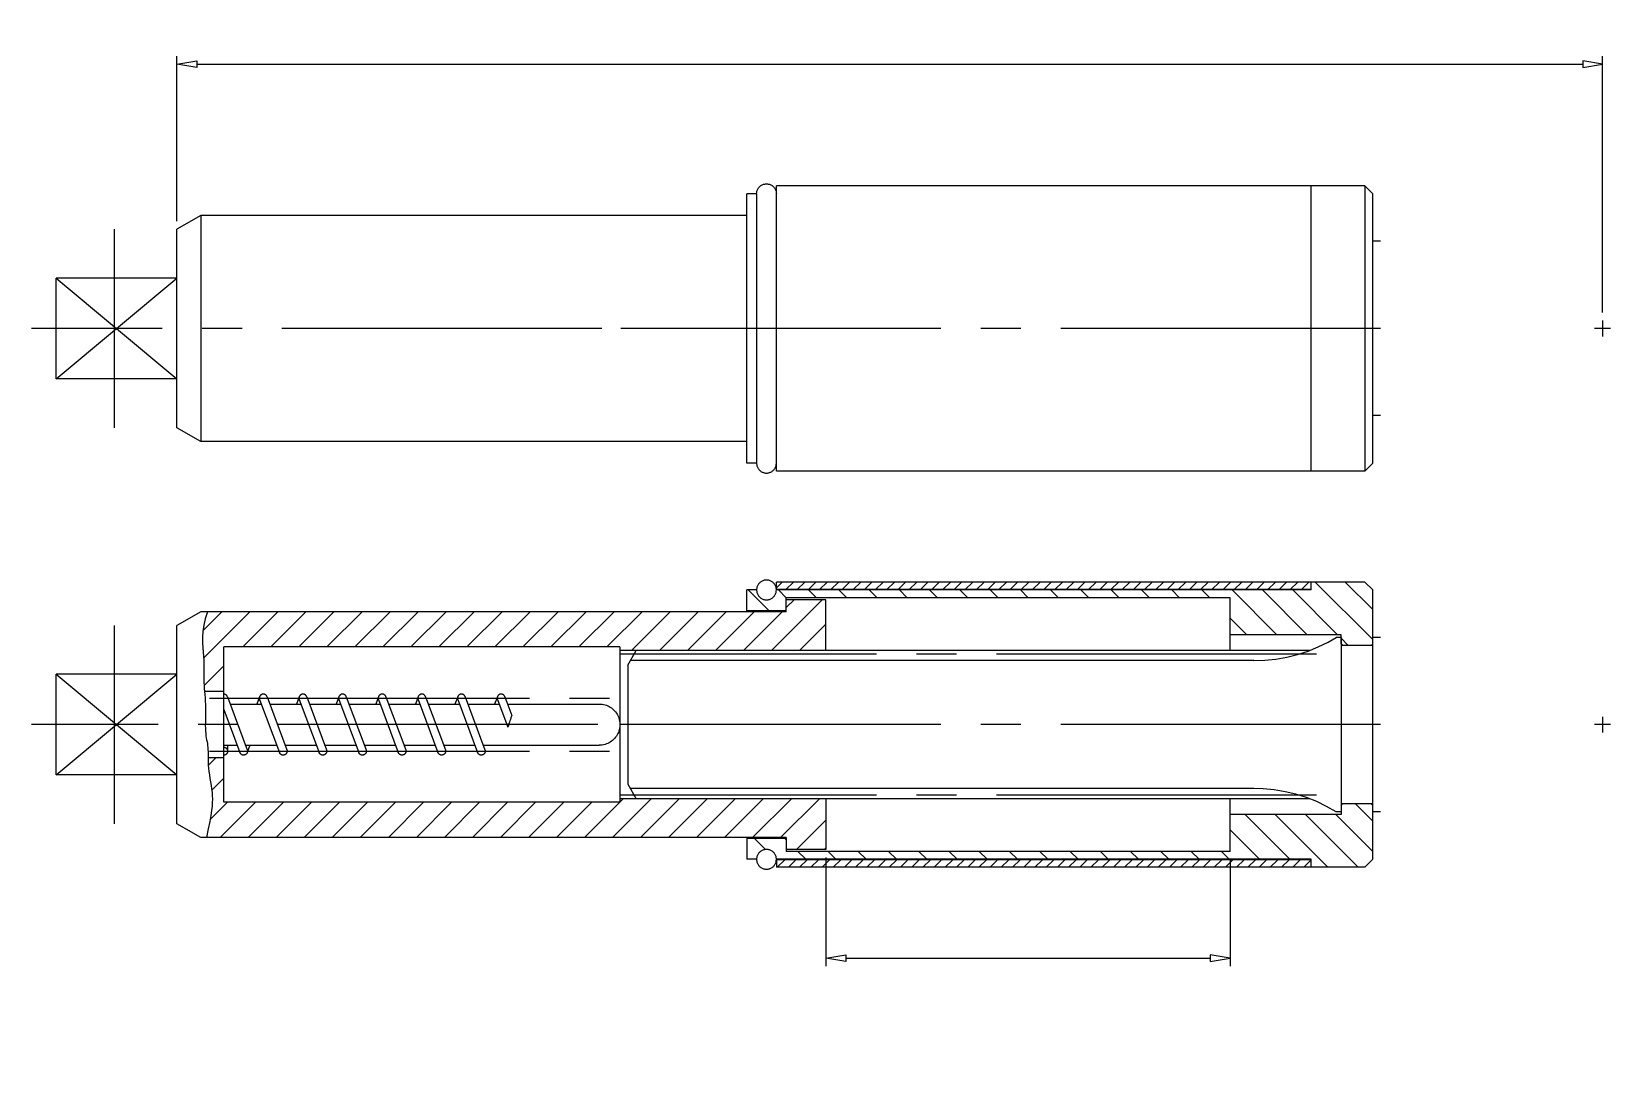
# Model space of a CAD drawing. Extents: x 0.1 to 49.5, y 18.9 to 51.3.
import ezdxf

# ---------------------------------------------------------------- set-up
doc = ezdxf.new("R2010")
doc.units = 0
doc.linetypes.add('1', pattern=[13.75, 10, -1.25, 1.25, -1.25])
doc.linetypes.add('2', pattern=[6.25, 5, -1.25])
doc.layers.get('0').update_dxf_attribs({"linetype": 'CONTINUOUS'})

msp = doc.modelspace()

# ---------------------------------------------------------------- linework, layer by layer
at = {"color": 2, "const_width": 0.000000248}
for points in [[(26.268, 50.408), (26.161, 50.408), (26.161, 51.087), (26.133, 51.062), (26.099, 51.038), (26.061, 51.013), (26.02, 50.991), (25.983, 50.973), (25.948, 50.958), (25.948, 51.061), (26.005, 51.091), (26.058, 51.125), (26.105, 51.163), (26.145, 51.202), (26.176, 51.241), (26.199, 51.279), (26.268, 51.279), (26.268, 50.408)], [(26.704, 50.879), (26.664, 50.897), (26.631, 50.92), (26.606, 50.948), (26.588, 50.98), (26.578, 51.016), (26.574, 51.055), (26.582, 51.115), (26.604, 51.168), (26.642, 51.214), (26.693, 51.25), (26.753, 51.272), (26.823, 51.279), (26.894, 51.272), (26.955, 51.25), (27.006, 51.213), (27.044, 51.166), (27.067, 51.112), (27.075, 51.052), (27.072, 51.014), (27.061, 50.979), (27.044, 50.947), (27.019, 50.92), (26.987, 50.897), (26.947, 50.879), (26.996, 50.858), (27.037, 50.83), (27.069, 50.795), (27.092, 50.753), (27.106, 50.707), (27.111, 50.656), (27.102, 50.586), (27.076, 50.524), (27.032, 50.469), (26.974, 50.427), (26.905, 50.402), (26.825, 50.394), (26.745, 50.402), (26.676, 50.427), (26.618, 50.47), (26.574, 50.524), (26.548, 50.588), (26.539, 50.659), (26.544, 50.712), (26.558, 50.76), (26.582, 50.801), (26.615, 50.835), (26.656, 50.861), (26.704, 50.879)], [(26.683, 51.059), (26.687, 51.02), (26.701, 50.987), (26.723, 50.958), (26.752, 50.937), (26.786, 50.924), (26.826, 50.919), (26.864, 50.924), (26.898, 50.937), (26.926, 50.958), (26.948, 50.986), (26.961, 51.017), (26.966, 51.053), (26.961, 51.09), (26.948, 51.123), (26.925, 51.151), (26.896, 51.174), (26.862, 51.187), (26.824, 51.191), (26.786, 51.187), (26.752, 51.174), (26.723, 51.152), (26.701, 51.125), (26.688, 51.093), (26.683, 51.059)], [(27.214, 50.836), (27.218, 50.932), (27.228, 51.014), (27.246, 51.083), (27.27, 51.141), (27.302, 51.189), (27.34, 51.228), (27.385, 51.256), (27.437, 51.273), (27.497, 51.279), (27.542, 51.276), (27.582, 51.266), (27.619, 51.251), (27.652, 51.229), (27.681, 51.202), (27.706, 51.17), (27.728, 51.132), (27.745, 51.089), (27.76, 51.041), (27.771, 50.984), (27.777, 50.916), (27.78, 50.836), (27.776, 50.741), (27.766, 50.659), (27.748, 50.59), (27.724, 50.532), (27.693, 50.484), (27.655, 50.445), (27.609, 50.416), (27.557, 50.399), (27.497, 50.394), (27.419, 50.404), (27.354, 50.433), (27.3, 50.483), (27.252, 50.571), (27.224, 50.688), (27.214, 50.836)], [(27.324, 50.836), (27.329, 50.709), (27.346, 50.615), (27.374, 50.552), (27.409, 50.512), (27.451, 50.489), (27.497, 50.481), (27.543, 50.489), (27.584, 50.513), (27.62, 50.552), (27.648, 50.615), (27.665, 50.71), (27.67, 50.836), (27.665, 50.963), (27.648, 51.058), (27.62, 51.12), (27.584, 51.16), (27.543, 51.183), (27.496, 51.191), (27.45, 51.184), (27.411, 51.163), (27.379, 51.129), (27.348, 51.061), (27.33, 50.963), (27.324, 50.836)], [(26.649, 50.658), (26.651, 50.628), (26.658, 50.599), (26.67, 50.57), (26.687, 50.544), (26.708, 50.522), (26.735, 50.504), (26.764, 50.491), (26.794, 50.484), (26.826, 50.481), (26.874, 50.487), (26.916, 50.503), (26.952, 50.53), (26.98, 50.566), (26.996, 50.607), (27.002, 50.655), (26.996, 50.703), (26.979, 50.746), (26.951, 50.782), (26.914, 50.81), (26.871, 50.827), (26.823, 50.832), (26.775, 50.827), (26.734, 50.81), (26.698, 50.783), (26.671, 50.747), (26.654, 50.705), (26.649, 50.658)], [(9.992, 42.383), (10.09, 42.392), (10.101, 42.348), (10.117, 42.313), (10.138, 42.287), (10.163, 42.269), (10.193, 42.258), (10.228, 42.254), (10.258, 42.257), (10.285, 42.265), (10.31, 42.277), (10.332, 42.294), (10.351, 42.314), (10.368, 42.337), (10.382, 42.365), (10.395, 42.399), (10.406, 42.439), (10.414, 42.482), (10.419, 42.526), (10.421, 42.57), (10.421, 42.575), (10.421, 42.582), (10.42, 42.591), (10.398, 42.559), (10.37, 42.532), (10.337, 42.508), (10.301, 42.491), (10.263, 42.48), (10.223, 42.477), (10.157, 42.485), (10.099, 42.511), (10.048, 42.555), (10.009, 42.613), (9.985, 42.682), (9.977, 42.761), (9.985, 42.844), (10.01, 42.915), (10.051, 42.975), (10.105, 43.019), (10.167, 43.046), (10.238, 43.055), (10.29, 43.05), (10.339, 43.035), (10.386, 43.01), (10.427, 42.975), (10.461, 42.931), (10.487, 42.879), (10.507, 42.815), (10.518, 42.733), (10.522, 42.634), (10.518, 42.531), (10.507, 42.442), (10.488, 42.369), (10.461, 42.308), (10.427, 42.258), (10.385, 42.218), (10.337, 42.19), (10.284, 42.172), (10.225, 42.167), (10.164, 42.173), (10.112, 42.192), (10.066, 42.223), (10.031, 42.266), (10.006, 42.319), (9.992, 42.383)], [(10.409, 42.767), (10.404, 42.824), (10.388, 42.873), (10.362, 42.913), (10.329, 42.943), (10.292, 42.961), (10.25, 42.967), (10.207, 42.96), (10.168, 42.941), (10.132, 42.909), (10.104, 42.866), (10.087, 42.816), (10.082, 42.758), (10.087, 42.706), (10.103, 42.661), (10.13, 42.623), (10.164, 42.594), (10.203, 42.577), (10.247, 42.571), (10.292, 42.577), (10.33, 42.594), (10.364, 42.623), (10.389, 42.662), (10.404, 42.71), (10.409, 42.767)], [(11.004, 42.181), (10.903, 42.181), (10.903, 42.862), (10.876, 42.838), (10.844, 42.813), (10.806, 42.789), (10.768, 42.766), (10.732, 42.748), (10.699, 42.734), (10.699, 42.837), (10.754, 42.867), (10.803, 42.901), (10.848, 42.939), (10.887, 42.979), (10.917, 43.017), (10.939, 43.055), (11.004, 43.055), (11.004, 42.181)], [(11.265, 42.611), (11.268, 42.707), (11.279, 42.79), (11.295, 42.859), (11.319, 42.917), (11.349, 42.965), (11.385, 43.004), (11.428, 43.033), (11.478, 43.05), (11.535, 43.055), (11.578, 43.052), (11.617, 43.043), (11.652, 43.027), (11.684, 43.006), (11.712, 42.978), (11.736, 42.946), (11.756, 42.908), (11.773, 42.865), (11.787, 42.816), (11.797, 42.76), (11.804, 42.691), (11.806, 42.611), (11.802, 42.515), (11.792, 42.433), (11.776, 42.363), (11.752, 42.305), (11.723, 42.257), (11.686, 42.218), (11.643, 42.189), (11.593, 42.172), (11.535, 42.167), (11.461, 42.177), (11.398, 42.207), (11.347, 42.257), (11.302, 42.344), (11.274, 42.462), (11.265, 42.611)], [(11.37, 42.611), (11.375, 42.484), (11.391, 42.389), (11.417, 42.325), (11.452, 42.286), (11.491, 42.262), (11.535, 42.254), (11.58, 42.262), (11.619, 42.286), (11.653, 42.326), (11.68, 42.389), (11.696, 42.484), (11.701, 42.611), (11.696, 42.738), (11.68, 42.833), (11.653, 42.896), (11.619, 42.936), (11.579, 42.959), (11.534, 42.967), (11.491, 42.96), (11.453, 42.939), (11.422, 42.905), (11.393, 42.837), (11.376, 42.739), (11.37, 42.611)], [(12.437, 42.839), (12.336, 42.83), (12.326, 42.868), (12.313, 42.899), (12.298, 42.922), (12.268, 42.947), (12.234, 42.962), (12.196, 42.968), (12.165, 42.964), (12.136, 42.955), (12.11, 42.939), (12.081, 42.911), (12.055, 42.875), (12.035, 42.832), (12.019, 42.778), (12.009, 42.711), (12.006, 42.63), (12.032, 42.666), (12.062, 42.695), (12.096, 42.718), (12.132, 42.733), (12.169, 42.743), (12.207, 42.746), (12.272, 42.737), (12.329, 42.711), (12.38, 42.667), (12.42, 42.61), (12.444, 42.542), (12.452, 42.464), (12.448, 42.411), (12.437, 42.36), (12.418, 42.312), (12.393, 42.269), (12.362, 42.233), (12.326, 42.204), (12.285, 42.183), (12.24, 42.171), (12.192, 42.167), (12.113, 42.178), (12.044, 42.21), (11.985, 42.265), (11.94, 42.345), (11.913, 42.452), (11.905, 42.589), (11.914, 42.742), (11.944, 42.864), (11.993, 42.956), (12.051, 43.011), (12.12, 43.044), (12.202, 43.055), (12.263, 43.049), (12.317, 43.03), (12.362, 42.998), (12.398, 42.955), (12.423, 42.901), (12.437, 42.839)], [(12.553, 42.409), (12.66, 42.419), (12.671, 42.369), (12.69, 42.328), (12.715, 42.296), (12.746, 42.273), (12.781, 42.259), (12.819, 42.254), (12.866, 42.261), (12.907, 42.28), (12.944, 42.313), (12.972, 42.356), (12.989, 42.407), (12.995, 42.467), (12.989, 42.524), (12.973, 42.572), (12.946, 42.611), (12.91, 42.641), (12.867, 42.658), (12.818, 42.664), (12.786, 42.662), (12.756, 42.654), (12.729, 42.641), (12.704, 42.623), (12.684, 42.603), (12.667, 42.58), (12.571, 42.593), (12.651, 43.04), (13.064, 43.04), (13.064, 42.938), (12.733, 42.938), (12.688, 42.704), (12.739, 42.734), (12.791, 42.752), (12.845, 42.759), (12.913, 42.75), (12.974, 42.723), (13.028, 42.68), (13.069, 42.622), (13.094, 42.554), (13.103, 42.477), (13.095, 42.401), (13.073, 42.333), (13.037, 42.272), (12.977, 42.214), (12.905, 42.178), (12.819, 42.167), (12.749, 42.174), (12.687, 42.196), (12.635, 42.233), (12.594, 42.282), (12.567, 42.341), (12.553, 42.409)], [(13.198, 42.411), (13.299, 42.425), (13.314, 42.371), (13.334, 42.327), (13.359, 42.295), (13.389, 42.272), (13.423, 42.259), (13.462, 42.254), (13.507, 42.26), (13.547, 42.278), (13.583, 42.307), (13.61, 42.344), (13.627, 42.387), (13.632, 42.436), (13.627, 42.482), (13.612, 42.523), (13.587, 42.558), (13.553, 42.584), (13.514, 42.6), (13.47, 42.605), (13.449, 42.604), (13.425, 42.6), (13.398, 42.593), (13.41, 42.687), (13.416, 42.687), (13.421, 42.686), (13.426, 42.686), (13.468, 42.69), (13.507, 42.702), (13.543, 42.722), (13.572, 42.75), (13.589, 42.786), (13.595, 42.832), (13.591, 42.868), (13.578, 42.901), (13.557, 42.929), (13.53, 42.95), (13.497, 42.963), (13.459, 42.968), (13.422, 42.963), (13.389, 42.95), (13.36, 42.928), (13.337, 42.898), (13.32, 42.859), (13.31, 42.811), (13.208, 42.83), (13.226, 42.896), (13.254, 42.952), (13.293, 42.996), (13.34, 43.029), (13.395, 43.049), (13.457, 43.055), (13.501, 43.052), (13.543, 43.042), (13.582, 43.025), (13.617, 43.002), (13.646, 42.974), (13.669, 42.941), (13.686, 42.905), (13.696, 42.868), (13.7, 42.829), (13.696, 42.793), (13.687, 42.758), (13.671, 42.726), (13.649, 42.698), (13.62, 42.673), (13.585, 42.653), (13.631, 42.637), (13.669, 42.612), (13.7, 42.579), (13.722, 42.538), (13.736, 42.492), (13.74, 42.439), (13.732, 42.366), (13.705, 42.302), (13.661, 42.245), (13.604, 42.201), (13.537, 42.175), (13.461, 42.166), (13.392, 42.174), (13.332, 42.196), (13.28, 42.234), (13.239, 42.284), (13.211, 42.343), (13.198, 42.411)], [(27.181, 42.383), (27.279, 42.392), (27.29, 42.348), (27.305, 42.313), (27.326, 42.287), (27.352, 42.269), (27.382, 42.258), (27.416, 42.254), (27.446, 42.257), (27.474, 42.265), (27.499, 42.277), (27.521, 42.294), (27.54, 42.314), (27.556, 42.337), (27.571, 42.365), (27.583, 42.399), (27.594, 42.439), (27.603, 42.482), (27.608, 42.526), (27.61, 42.57), (27.61, 42.575), (27.609, 42.582), (27.609, 42.591), (27.586, 42.559), (27.558, 42.532), (27.526, 42.508), (27.489, 42.491), (27.451, 42.48), (27.411, 42.477), (27.346, 42.485), (27.288, 42.511), (27.237, 42.555), (27.197, 42.613), (27.174, 42.682), (27.166, 42.761), (27.174, 42.844), (27.199, 42.915), (27.24, 42.975), (27.294, 43.019), (27.356, 43.046), (27.426, 43.055), (27.479, 43.05), (27.528, 43.035), (27.574, 43.01), (27.615, 42.975), (27.649, 42.931), (27.676, 42.879), (27.695, 42.815), (27.707, 42.733), (27.711, 42.634), (27.707, 42.531), (27.695, 42.442), (27.676, 42.369), (27.65, 42.308), (27.615, 42.258), (27.574, 42.218), (27.526, 42.19), (27.472, 42.172), (27.414, 42.167), (27.353, 42.173), (27.3, 42.192), (27.255, 42.223), (27.219, 42.266), (27.195, 42.319), (27.181, 42.383)], [(27.598, 42.767), (27.593, 42.824), (27.577, 42.873), (27.551, 42.913), (27.518, 42.943), (27.48, 42.961), (27.439, 42.967), (27.396, 42.96), (27.356, 42.941), (27.321, 42.909), (27.293, 42.866), (27.276, 42.816), (27.27, 42.758), (27.276, 42.706), (27.292, 42.661), (27.318, 42.623), (27.352, 42.594), (27.392, 42.577), (27.436, 42.571), (27.48, 42.577), (27.519, 42.594), (27.552, 42.623), (27.577, 42.662), (27.593, 42.71), (27.598, 42.767)], [(28.345, 42.284), (28.345, 42.181), (27.797, 42.181), (27.798, 42.207), (27.802, 42.232), (27.809, 42.256), (27.825, 42.295), (27.848, 42.333), (27.876, 42.371), (27.911, 42.411), (27.955, 42.455), (28.009, 42.503), (28.089, 42.575), (28.15, 42.637), (28.191, 42.688), (28.218, 42.732), (28.234, 42.775), (28.239, 42.816), (28.234, 42.856), (28.22, 42.892), (28.196, 42.923), (28.164, 42.948), (28.126, 42.962), (28.083, 42.967), (28.037, 42.962), (27.998, 42.946), (27.965, 42.921), (27.941, 42.886), (27.926, 42.843), (27.921, 42.792), (27.816, 42.804), (27.83, 42.879), (27.857, 42.942), (27.897, 42.991), (27.949, 43.027), (28.012, 43.048), (28.085, 43.055), (28.159, 43.048), (28.222, 43.024), (28.274, 42.986), (28.313, 42.936), (28.336, 42.879), (28.343, 42.814), (28.341, 42.779), (28.334, 42.745), (28.323, 42.711), (28.307, 42.677), (28.284, 42.641), (28.256, 42.605), (28.217, 42.563), (28.165, 42.512), (28.099, 42.452), (28.045, 42.404), (28.006, 42.367), (27.981, 42.342), (27.965, 42.323), (27.95, 42.304), (27.938, 42.284), (28.345, 42.284)], [(28.454, 42.411), (28.556, 42.425), (28.57, 42.371), (28.59, 42.327), (28.616, 42.295), (28.646, 42.272), (28.68, 42.259), (28.718, 42.254), (28.764, 42.26), (28.804, 42.278), (28.84, 42.307), (28.867, 42.344), (28.884, 42.387), (28.889, 42.436), (28.884, 42.482), (28.869, 42.523), (28.843, 42.558), (28.81, 42.584), (28.771, 42.6), (28.727, 42.605), (28.706, 42.604), (28.682, 42.6), (28.655, 42.593), (28.666, 42.687), (28.673, 42.687), (28.678, 42.686), (28.683, 42.686), (28.725, 42.69), (28.764, 42.702), (28.8, 42.722), (28.829, 42.75), (28.846, 42.786), (28.852, 42.832), (28.848, 42.868), (28.835, 42.901), (28.814, 42.929), (28.786, 42.95), (28.754, 42.963), (28.716, 42.968), (28.679, 42.963), (28.646, 42.95), (28.617, 42.928), (28.594, 42.898), (28.577, 42.859), (28.566, 42.811), (28.464, 42.83), (28.482, 42.896), (28.51, 42.952), (28.549, 42.996), (28.597, 43.029), (28.652, 43.049), (28.714, 43.055), (28.758, 43.052), (28.8, 43.042), (28.839, 43.025), (28.874, 43.002), (28.903, 42.974), (28.926, 42.941), (28.943, 42.905), (28.953, 42.868), (28.956, 42.829), (28.953, 42.793), (28.944, 42.758), (28.928, 42.726), (28.905, 42.698), (28.877, 42.673), (28.842, 42.653), (28.888, 42.637), (28.926, 42.612), (28.956, 42.579), (28.979, 42.538), (28.993, 42.492), (28.997, 42.439), (28.988, 42.366), (28.962, 42.302), (28.918, 42.245), (28.861, 42.201), (28.794, 42.175), (28.718, 42.166), (28.649, 42.174), (28.589, 42.196), (28.537, 42.234), (28.495, 42.284), (28.468, 42.343), (28.454, 42.411)], [(29.254, 42.653), (29.216, 42.672), (29.184, 42.695), (29.16, 42.723), (29.144, 42.755), (29.133, 42.791), (29.13, 42.831), (29.137, 42.891), (29.159, 42.944), (29.195, 42.991), (29.243, 43.027), (29.301, 43.048), (29.368, 43.055), (29.436, 43.048), (29.494, 43.026), (29.543, 42.989), (29.579, 42.942), (29.601, 42.888), (29.609, 42.828), (29.605, 42.789), (29.595, 42.754), (29.579, 42.723), (29.555, 42.695), (29.524, 42.672), (29.487, 42.653), (29.534, 42.632), (29.572, 42.604), (29.603, 42.569), (29.625, 42.528), (29.638, 42.482), (29.643, 42.43), (29.634, 42.36), (29.609, 42.297), (29.568, 42.243), (29.512, 42.2), (29.446, 42.175), (29.37, 42.167), (29.293, 42.175), (29.227, 42.201), (29.172, 42.243), (29.13, 42.298), (29.105, 42.361), (29.097, 42.433), (29.101, 42.487), (29.115, 42.534), (29.138, 42.575), (29.169, 42.61), (29.208, 42.636), (29.254, 42.653)], [(29.234, 42.835), (29.238, 42.796), (29.251, 42.762), (29.272, 42.734), (29.3, 42.712), (29.332, 42.699), (29.37, 42.694), (29.407, 42.699), (29.439, 42.712), (29.467, 42.733), (29.488, 42.761), (29.5, 42.793), (29.504, 42.829), (29.5, 42.866), (29.487, 42.899), (29.466, 42.927), (29.438, 42.95), (29.405, 42.963), (29.369, 42.968), (29.332, 42.963), (29.3, 42.95), (29.272, 42.928), (29.251, 42.9), (29.238, 42.869), (29.234, 42.835)], [(30.068, 42.181), (30.068, 42.39), (29.708, 42.39), (29.708, 42.488), (30.087, 43.052), (30.17, 43.052), (30.17, 42.488), (30.282, 42.488), (30.282, 42.39), (30.17, 42.39), (30.17, 42.181), (30.068, 42.181)], [(30.921, 42.284), (30.921, 42.181), (30.373, 42.181), (30.374, 42.207), (30.377, 42.232), (30.385, 42.256), (30.401, 42.295), (30.424, 42.333), (30.452, 42.371), (30.487, 42.411), (30.531, 42.455), (30.585, 42.503), (30.665, 42.575), (30.726, 42.637), (30.767, 42.688), (30.794, 42.732), (30.81, 42.775), (30.815, 42.816), (30.81, 42.856), (30.796, 42.892), (30.772, 42.923), (30.74, 42.948), (30.702, 42.962), (30.659, 42.967), (30.613, 42.962), (30.574, 42.946), (30.541, 42.921), (30.517, 42.886), (30.502, 42.843), (30.497, 42.792), (30.392, 42.804), (30.406, 42.879), (30.433, 42.942), (30.473, 42.991), (30.525, 43.027), (30.588, 43.048), (30.661, 43.055), (30.735, 43.048), (30.798, 43.024), (30.85, 42.986), (30.889, 42.936), (30.912, 42.879), (30.919, 42.814), (30.917, 42.779), (30.91, 42.745), (30.899, 42.711), (30.883, 42.677), (30.86, 42.641), (30.832, 42.605), (30.793, 42.563), (30.741, 42.512), (30.675, 42.452), (30.621, 42.404), (30.582, 42.367), (30.557, 42.342), (30.541, 42.323), (30.526, 42.304), (30.514, 42.284), (30.921, 42.284)], [(12.022, 42.463), (12.024, 42.427), (12.032, 42.392), (12.044, 42.358), (12.061, 42.327), (12.082, 42.301), (12.106, 42.281), (12.134, 42.266), (12.162, 42.257), (12.191, 42.254), (12.232, 42.261), (12.269, 42.279), (12.301, 42.309), (12.327, 42.35), (12.343, 42.399), (12.348, 42.458), (12.343, 42.513), (12.327, 42.561), (12.302, 42.6), (12.269, 42.629), (12.23, 42.646), (12.187, 42.652), (12.143, 42.646), (12.104, 42.629), (12.07, 42.6), (12.043, 42.561), (12.027, 42.516), (12.022, 42.463)], [(29.201, 42.433), (29.203, 42.402), (29.21, 42.373), (29.222, 42.344), (29.238, 42.318), (29.258, 42.296), (29.283, 42.278), (29.311, 42.265), (29.34, 42.257), (29.371, 42.254), (29.417, 42.26), (29.457, 42.276), (29.491, 42.304), (29.518, 42.34), (29.533, 42.381), (29.539, 42.429), (29.533, 42.478), (29.517, 42.52), (29.49, 42.557), (29.454, 42.585), (29.414, 42.602), (29.367, 42.607), (29.322, 42.602), (29.283, 42.585), (29.248, 42.557), (29.222, 42.521), (29.206, 42.48), (29.201, 42.433)], [(30.068, 42.88), (29.808, 42.488), (30.068, 42.488), (30.068, 42.88)], [(9.992, 33.575), (10.09, 33.584), (10.101, 33.541), (10.117, 33.506), (10.138, 33.479), (10.163, 33.461), (10.193, 33.45), (10.228, 33.447), (10.258, 33.449), (10.285, 33.457), (10.31, 33.469), (10.332, 33.486), (10.351, 33.506), (10.368, 33.53), (10.382, 33.558), (10.395, 33.592), (10.406, 33.631), (10.414, 33.674), (10.419, 33.718), (10.421, 33.762), (10.421, 33.767), (10.421, 33.775), (10.42, 33.783), (10.398, 33.751), (10.37, 33.724), (10.337, 33.701), (10.301, 33.683), (10.263, 33.672), (10.223, 33.669), (10.157, 33.677), (10.099, 33.704), (10.048, 33.747), (10.009, 33.805), (9.985, 33.874), (9.977, 33.954), (9.985, 34.036), (10.01, 34.107), (10.051, 34.167), (10.105, 34.212), (10.167, 34.239), (10.238, 34.248), (10.29, 34.243), (10.339, 34.227), (10.386, 34.202), (10.427, 34.167), (10.461, 34.124), (10.487, 34.072), (10.507, 34.007), (10.518, 33.925), (10.522, 33.827), (10.518, 33.723), (10.507, 33.634), (10.488, 33.561), (10.461, 33.5), (10.427, 33.45), (10.385, 33.41), (10.337, 33.382), (10.284, 33.365), (10.225, 33.359), (10.164, 33.365), (10.112, 33.384), (10.066, 33.416), (10.031, 33.458), (10.006, 33.512), (9.992, 33.575)], [(10.409, 33.959), (10.404, 34.016), (10.388, 34.065), (10.362, 34.105), (10.329, 34.135), (10.292, 34.153), (10.25, 34.159), (10.207, 34.153), (10.168, 34.133), (10.132, 34.101), (10.104, 34.058), (10.087, 34.008), (10.082, 33.95), (10.087, 33.898), (10.103, 33.853), (10.13, 33.815), (10.164, 33.786), (10.203, 33.769), (10.247, 33.763), (10.292, 33.769), (10.33, 33.786), (10.364, 33.815), (10.389, 33.854), (10.404, 33.902), (10.409, 33.959)], [(11.004, 33.374), (10.903, 33.374), (10.903, 34.055), (10.876, 34.03), (10.844, 34.006), (10.806, 33.981), (10.768, 33.959), (10.732, 33.94), (10.699, 33.926), (10.699, 34.029), (10.754, 34.059), (10.803, 34.093), (10.848, 34.131), (10.887, 34.171), (10.917, 34.21), (10.939, 34.248), (11.004, 34.248), (11.004, 33.374)], [(11.265, 33.803), (11.268, 33.899), (11.279, 33.982), (11.295, 34.051), (11.319, 34.109), (11.349, 34.158), (11.385, 34.197), (11.428, 34.225), (11.478, 34.242), (11.535, 34.248), (11.578, 34.244), (11.617, 34.235), (11.652, 34.219), (11.684, 34.198), (11.712, 34.171), (11.736, 34.138), (11.756, 34.1), (11.773, 34.057), (11.787, 34.009), (11.797, 33.952), (11.804, 33.883), (11.806, 33.803), (11.802, 33.707), (11.792, 33.625), (11.776, 33.556), (11.752, 33.498), (11.723, 33.449), (11.686, 33.41), (11.643, 33.382), (11.593, 33.365), (11.535, 33.359), (11.461, 33.369), (11.398, 33.399), (11.347, 33.449), (11.302, 33.537), (11.274, 33.655), (11.265, 33.803)], [(11.37, 33.803), (11.375, 33.676), (11.391, 33.581), (11.417, 33.518), (11.452, 33.478), (11.491, 33.455), (11.535, 33.447), (11.58, 33.455), (11.619, 33.478), (11.653, 33.518), (11.68, 33.581), (11.696, 33.676), (11.701, 33.803), (11.696, 33.93), (11.68, 34.025), (11.653, 34.088), (11.619, 34.128), (11.579, 34.151), (11.534, 34.159), (11.491, 34.152), (11.453, 34.131), (11.422, 34.097), (11.393, 34.029), (11.376, 33.931), (11.37, 33.803)], [(12.437, 34.031), (12.336, 34.023), (12.326, 34.061), (12.313, 34.091), (12.298, 34.114), (12.268, 34.139), (12.234, 34.155), (12.196, 34.16), (12.165, 34.157), (12.136, 34.147), (12.11, 34.131), (12.081, 34.103), (12.055, 34.067), (12.035, 34.024), (12.019, 33.97), (12.009, 33.903), (12.006, 33.823), (12.032, 33.858), (12.062, 33.887), (12.096, 33.91), (12.132, 33.926), (12.169, 33.935), (12.207, 33.938), (12.272, 33.93), (12.329, 33.903), (12.38, 33.86), (12.42, 33.802), (12.444, 33.734), (12.452, 33.656), (12.448, 33.603), (12.437, 33.552), (12.418, 33.504), (12.393, 33.461), (12.362, 33.425), (12.326, 33.396), (12.285, 33.375), (12.24, 33.363), (12.192, 33.359), (12.113, 33.37), (12.044, 33.403), (11.985, 33.457), (11.94, 33.537), (11.913, 33.645), (11.905, 33.781), (11.914, 33.934), (11.944, 34.056), (11.993, 34.148), (12.051, 34.203), (12.12, 34.237), (12.202, 34.248), (12.263, 34.241), (12.317, 34.222), (12.362, 34.19), (12.398, 34.147), (12.423, 34.094), (12.437, 34.031)], [(12.553, 33.602), (12.66, 33.611), (12.671, 33.561), (12.69, 33.52), (12.715, 33.488), (12.746, 33.465), (12.781, 33.451), (12.819, 33.447), (12.866, 33.453), (12.907, 33.473), (12.944, 33.505), (12.972, 33.548), (12.989, 33.599), (12.995, 33.659), (12.989, 33.716), (12.973, 33.764), (12.946, 33.804), (12.91, 33.833), (12.867, 33.85), (12.818, 33.856), (12.786, 33.854), (12.756, 33.846), (12.729, 33.833), (12.704, 33.816), (12.684, 33.795), (12.667, 33.772), (12.571, 33.785), (12.651, 34.232), (13.064, 34.232), (13.064, 34.13), (12.733, 34.13), (12.688, 33.896), (12.739, 33.926), (12.791, 33.945), (12.845, 33.951), (12.913, 33.942), (12.974, 33.916), (13.028, 33.872), (13.069, 33.814), (13.094, 33.746), (13.103, 33.669), (13.095, 33.594), (13.073, 33.525), (13.037, 33.465), (12.977, 33.406), (12.905, 33.371), (12.819, 33.359), (12.749, 33.366), (12.687, 33.388), (12.635, 33.425), (12.594, 33.474), (12.567, 33.533), (12.553, 33.602)], [(13.198, 33.603), (13.299, 33.618), (13.314, 33.563), (13.334, 33.519), (13.359, 33.487), (13.389, 33.465), (13.423, 33.451), (13.462, 33.447), (13.507, 33.453), (13.547, 33.47), (13.583, 33.499), (13.61, 33.537), (13.627, 33.58), (13.632, 33.628), (13.627, 33.675), (13.612, 33.715), (13.587, 33.75), (13.553, 33.776), (13.514, 33.792), (13.47, 33.798), (13.449, 33.796), (13.425, 33.792), (13.398, 33.786), (13.41, 33.88), (13.416, 33.879), (13.421, 33.878), (13.426, 33.878), (13.468, 33.882), (13.507, 33.894), (13.543, 33.914), (13.572, 33.942), (13.589, 33.979), (13.595, 34.024), (13.591, 34.061), (13.578, 34.093), (13.557, 34.121), (13.53, 34.143), (13.497, 34.155), (13.459, 34.16), (13.422, 34.155), (13.389, 34.142), (13.36, 34.121), (13.337, 34.09), (13.32, 34.051), (13.31, 34.003), (13.208, 34.022), (13.226, 34.088), (13.254, 34.144), (13.293, 34.189), (13.34, 34.221), (13.395, 34.241), (13.457, 34.248), (13.501, 34.244), (13.543, 34.234), (13.582, 34.217), (13.617, 34.194), (13.646, 34.166), (13.669, 34.134), (13.686, 34.098), (13.696, 34.06), (13.7, 34.021), (13.696, 33.985), (13.687, 33.951), (13.671, 33.919), (13.649, 33.89), (13.62, 33.865), (13.585, 33.845), (13.631, 33.829), (13.669, 33.804), (13.7, 33.771), (13.722, 33.731), (13.736, 33.684), (13.74, 33.631), (13.732, 33.559), (13.705, 33.494), (13.661, 33.438), (13.604, 33.393), (13.537, 33.367), (13.461, 33.358), (13.392, 33.366), (13.332, 33.389), (13.28, 33.427), (13.239, 33.477), (13.211, 33.535), (13.198, 33.603)], [(12.022, 33.656), (12.024, 33.619), (12.032, 33.584), (12.044, 33.55), (12.061, 33.519), (12.082, 33.493), (12.106, 33.473), (12.134, 33.458), (12.162, 33.45), (12.191, 33.447), (12.232, 33.453), (12.269, 33.471), (12.301, 33.501), (12.327, 33.542), (12.343, 33.592), (12.348, 33.65), (12.343, 33.706), (12.327, 33.753), (12.302, 33.792), (12.269, 33.821), (12.23, 33.838), (12.187, 33.844), (12.143, 33.838), (12.104, 33.821), (12.07, 33.792), (12.043, 33.754), (12.027, 33.708), (12.022, 33.656)], [(27.181, 29.996), (27.279, 30.005), (27.29, 29.961), (27.305, 29.926), (27.326, 29.9), (27.352, 29.882), (27.382, 29.871), (27.416, 29.867), (27.446, 29.87), (27.474, 29.877), (27.499, 29.89), (27.521, 29.907), (27.54, 29.927), (27.556, 29.95), (27.571, 29.978), (27.583, 30.012), (27.594, 30.052), (27.603, 30.095), (27.608, 30.139), (27.61, 30.183), (27.61, 30.188), (27.609, 30.195), (27.609, 30.204), (27.586, 30.172), (27.558, 30.145), (27.526, 30.121), (27.489, 30.104), (27.451, 30.093), (27.411, 30.089), (27.346, 30.098), (27.288, 30.124), (27.237, 30.168), (27.197, 30.226), (27.174, 30.295), (27.166, 30.374), (27.174, 30.457), (27.199, 30.528), (27.24, 30.588), (27.294, 30.632), (27.356, 30.659), (27.426, 30.668), (27.479, 30.663), (27.528, 30.648), (27.574, 30.623), (27.615, 30.588), (27.649, 30.544), (27.676, 30.492), (27.695, 30.427), (27.707, 30.346), (27.711, 30.247), (27.707, 30.144), (27.695, 30.055), (27.676, 29.982), (27.65, 29.921), (27.615, 29.871), (27.574, 29.831), (27.526, 29.803), (27.472, 29.785), (27.414, 29.78), (27.353, 29.786), (27.3, 29.805), (27.255, 29.836), (27.219, 29.879), (27.195, 29.932), (27.181, 29.996)], [(28.345, 29.897), (28.345, 29.794), (27.797, 29.794), (27.798, 29.82), (27.802, 29.845), (27.809, 29.869), (27.825, 29.908), (27.848, 29.946), (27.876, 29.984), (27.911, 30.024), (27.955, 30.068), (28.009, 30.116), (28.089, 30.188), (28.15, 30.25), (28.191, 30.301), (28.218, 30.345), (28.234, 30.388), (28.239, 30.429), (28.234, 30.469), (28.22, 30.505), (28.196, 30.536), (28.164, 30.56), (28.126, 30.575), (28.083, 30.58), (28.037, 30.575), (27.998, 30.559), (27.965, 30.534), (27.941, 30.499), (27.926, 30.456), (27.921, 30.405), (27.816, 30.417), (27.83, 30.492), (27.857, 30.554), (27.897, 30.604), (27.949, 30.64), (28.012, 30.661), (28.085, 30.668), (28.159, 30.661), (28.222, 30.637), (28.274, 30.599), (28.313, 30.549), (28.336, 30.491), (28.343, 30.427), (28.341, 30.392), (28.334, 30.358), (28.323, 30.324), (28.307, 30.29), (28.284, 30.254), (28.256, 30.218), (28.217, 30.176), (28.165, 30.125), (28.099, 30.065), (28.045, 30.016), (28.006, 29.98), (27.981, 29.955), (27.965, 29.936), (27.95, 29.916), (27.938, 29.897), (28.345, 29.897)], [(28.454, 30.024), (28.556, 30.038), (28.57, 29.984), (28.59, 29.94), (28.616, 29.908), (28.646, 29.885), (28.68, 29.872), (28.718, 29.867), (28.764, 29.873), (28.804, 29.891), (28.84, 29.92), (28.867, 29.957), (28.884, 30), (28.889, 30.049), (28.884, 30.095), (28.869, 30.136), (28.843, 30.171), (28.81, 30.197), (28.771, 30.213), (28.727, 30.218), (28.706, 30.217), (28.682, 30.213), (28.655, 30.206), (28.666, 30.3), (28.673, 30.3), (28.678, 30.299), (28.683, 30.299), (28.725, 30.303), (28.764, 30.315), (28.8, 30.335), (28.829, 30.363), (28.846, 30.399), (28.852, 30.445), (28.848, 30.481), (28.835, 30.514), (28.814, 30.542), (28.786, 30.563), (28.754, 30.576), (28.716, 30.58), (28.679, 30.576), (28.646, 30.563), (28.617, 30.541), (28.594, 30.511), (28.577, 30.472), (28.566, 30.424), (28.464, 30.443), (28.482, 30.509), (28.51, 30.565), (28.549, 30.609), (28.597, 30.642), (28.652, 30.662), (28.714, 30.668), (28.758, 30.665), (28.8, 30.655), (28.839, 30.638), (28.874, 30.615), (28.903, 30.587), (28.926, 30.554), (28.943, 30.518), (28.953, 30.481), (28.956, 30.442), (28.953, 30.406), (28.944, 30.371), (28.928, 30.339), (28.905, 30.311), (28.877, 30.286), (28.842, 30.266), (28.888, 30.25), (28.926, 30.225), (28.956, 30.192), (28.979, 30.151), (28.993, 30.105), (28.997, 30.051), (28.988, 29.979), (28.962, 29.915), (28.918, 29.858), (28.861, 29.814), (28.794, 29.788), (28.718, 29.779), (28.649, 29.787), (28.589, 29.809), (28.537, 29.847), (28.495, 29.897), (28.468, 29.956), (28.454, 30.024)], [(29.254, 30.266), (29.216, 30.285), (29.184, 30.308), (29.16, 30.336), (29.144, 30.368), (29.133, 30.404), (29.13, 30.444), (29.137, 30.504), (29.159, 30.557), (29.195, 30.604), (29.243, 30.64), (29.301, 30.661), (29.368, 30.668), (29.436, 30.661), (29.494, 30.639), (29.543, 30.602), (29.579, 30.555), (29.601, 30.501), (29.609, 30.441), (29.605, 30.402), (29.595, 30.367), (29.579, 30.336), (29.555, 30.308), (29.524, 30.285), (29.487, 30.266), (29.534, 30.245), (29.572, 30.217), (29.603, 30.182), (29.625, 30.141), (29.638, 30.095), (29.643, 30.043), (29.634, 29.973), (29.609, 29.91), (29.568, 29.856), (29.512, 29.813), (29.446, 29.788), (29.37, 29.78), (29.293, 29.788), (29.227, 29.813), (29.172, 29.856), (29.13, 29.911), (29.105, 29.974), (29.097, 30.046), (29.101, 30.1), (29.115, 30.147), (29.138, 30.188), (29.169, 30.222), (29.208, 30.248), (29.254, 30.266)], [(30.068, 29.794), (30.068, 30.003), (29.708, 30.003), (29.708, 30.101), (30.087, 30.665), (30.17, 30.665), (30.17, 30.101), (30.282, 30.101), (30.282, 30.003), (30.17, 30.003), (30.17, 29.794), (30.068, 29.794)], [(30.921, 29.897), (30.921, 29.794), (30.373, 29.794), (30.374, 29.82), (30.377, 29.845), (30.385, 29.869), (30.401, 29.908), (30.424, 29.946), (30.452, 29.984), (30.487, 30.024), (30.531, 30.068), (30.585, 30.116), (30.665, 30.188), (30.726, 30.25), (30.767, 30.301), (30.794, 30.345), (30.81, 30.388), (30.815, 30.429), (30.81, 30.469), (30.796, 30.505), (30.772, 30.536), (30.74, 30.56), (30.702, 30.575), (30.659, 30.58), (30.613, 30.575), (30.574, 30.559), (30.541, 30.534), (30.517, 30.499), (30.502, 30.456), (30.497, 30.405), (30.392, 30.417), (30.406, 30.492), (30.433, 30.554), (30.473, 30.604), (30.525, 30.64), (30.588, 30.661), (30.661, 30.668), (30.735, 30.661), (30.798, 30.637), (30.85, 30.599), (30.889, 30.549), (30.912, 30.491), (30.919, 30.427), (30.917, 30.392), (30.91, 30.358), (30.899, 30.324), (30.883, 30.29), (30.86, 30.254), (30.832, 30.218), (30.793, 30.176), (30.741, 30.125), (30.675, 30.065), (30.621, 30.016), (30.582, 29.98), (30.557, 29.955), (30.541, 29.936), (30.526, 29.916), (30.514, 29.897), (30.921, 29.897)], [(27.598, 30.38), (27.593, 30.437), (27.577, 30.486), (27.551, 30.526), (27.518, 30.556), (27.48, 30.574), (27.439, 30.58), (27.396, 30.573), (27.356, 30.554), (27.321, 30.522), (27.293, 30.479), (27.276, 30.429), (27.27, 30.371), (27.276, 30.319), (27.292, 30.274), (27.318, 30.236), (27.352, 30.207), (27.392, 30.19), (27.436, 30.184), (27.48, 30.19), (27.519, 30.207), (27.552, 30.236), (27.577, 30.275), (27.593, 30.323), (27.598, 30.38)], [(29.201, 30.046), (29.203, 30.015), (29.21, 29.986), (29.222, 29.957), (29.238, 29.931), (29.258, 29.909), (29.283, 29.891), (29.311, 29.878), (29.34, 29.87), (29.371, 29.867), (29.417, 29.873), (29.457, 29.889), (29.491, 29.917), (29.518, 29.953), (29.533, 29.994), (29.539, 30.042), (29.533, 30.09), (29.517, 30.133), (29.49, 30.17), (29.454, 30.198), (29.414, 30.214), (29.367, 30.22), (29.322, 30.215), (29.283, 30.198), (29.248, 30.17), (29.222, 30.134), (29.206, 30.093), (29.201, 30.046)], [(29.234, 30.447), (29.238, 30.409), (29.251, 30.375), (29.272, 30.347), (29.3, 30.325), (29.332, 30.312), (29.37, 30.307), (29.407, 30.312), (29.439, 30.325), (29.467, 30.346), (29.488, 30.374), (29.5, 30.406), (29.504, 30.442), (29.5, 30.479), (29.487, 30.512), (29.466, 30.54), (29.438, 30.563), (29.405, 30.576), (29.369, 30.58), (29.332, 30.576), (29.3, 30.563), (29.272, 30.541), (29.251, 30.513), (29.238, 30.482), (29.234, 30.447)], [(30.068, 30.493), (29.808, 30.101), (30.068, 30.101), (30.068, 30.493)], [(30.608, 22.681), (30.72, 22.691), (30.732, 22.641), (30.751, 22.6), (30.778, 22.568), (30.81, 22.545), (30.846, 22.532), (30.887, 22.527), (30.936, 22.534), (30.979, 22.553), (31.017, 22.585), (31.047, 22.628), (31.064, 22.679), (31.07, 22.739), (31.065, 22.795), (31.048, 22.843), (31.019, 22.883), (30.982, 22.912), (30.937, 22.929), (30.885, 22.935), (30.852, 22.933), (30.821, 22.925), (30.792, 22.912), (30.767, 22.895), (30.745, 22.874), (30.727, 22.851), (30.627, 22.864), (30.711, 23.31), (31.142, 23.31), (31.142, 23.208), (30.796, 23.208), (30.75, 22.975), (30.803, 23.005), (30.857, 23.023), (30.914, 23.029), (30.985, 23.02), (31.049, 22.994), (31.105, 22.951), (31.149, 22.893), (31.175, 22.826), (31.183, 22.748), (31.176, 22.673), (31.153, 22.606), (31.115, 22.545), (31.052, 22.486), (30.976, 22.451), (30.887, 22.44), (30.813, 22.447), (30.749, 22.469), (30.694, 22.506), (30.651, 22.555), (30.623, 22.613), (30.608, 22.681)], [(31.282, 22.882), (31.286, 22.978), (31.296, 23.06), (31.314, 23.129), (31.338, 23.187), (31.37, 23.235), (31.408, 23.274), (31.453, 23.302), (31.505, 23.319), (31.565, 23.325), (31.609, 23.322), (31.65, 23.312), (31.687, 23.297), (31.72, 23.275), (31.749, 23.248), (31.774, 23.216), (31.795, 23.178), (31.813, 23.135), (31.828, 23.087), (31.839, 23.03), (31.845, 22.962), (31.847, 22.882), (31.844, 22.787), (31.834, 22.705), (31.816, 22.636), (31.792, 22.578), (31.761, 22.53), (31.722, 22.491), (31.677, 22.462), (31.625, 22.445), (31.565, 22.44), (31.487, 22.45), (31.421, 22.479), (31.368, 22.529), (31.32, 22.617), (31.292, 22.734), (31.282, 22.882)], [(31.391, 22.882), (31.397, 22.755), (31.414, 22.661), (31.441, 22.598), (31.477, 22.558), (31.518, 22.535), (31.565, 22.527), (31.611, 22.535), (31.652, 22.559), (31.688, 22.598), (31.716, 22.661), (31.733, 22.756), (31.738, 22.882), (31.733, 23.009), (31.716, 23.104), (31.688, 23.166), (31.652, 23.206), (31.611, 23.229), (31.564, 23.237), (31.518, 23.23), (31.479, 23.209), (31.446, 23.175), (31.416, 23.107), (31.398, 23.009), (31.391, 22.882)], [(10.684, 21.879), (10.684, 22.75), (10.849, 22.75), (11.046, 22.133), (11.062, 22.081), (11.075, 22.038), (11.085, 22.005), (11.096, 22.041), (11.111, 22.088), (11.129, 22.144), (11.328, 22.75), (11.475, 22.75), (11.475, 21.879), (11.37, 21.879), (11.37, 22.608), (11.129, 21.879), (11.03, 21.879), (10.79, 22.62), (10.79, 21.879), (10.684, 21.879)], [(12.673, 21.879), (12.673, 21.959), (12.629, 21.907), (12.573, 21.875), (12.505, 21.865), (12.458, 21.87), (12.414, 21.883), (12.373, 21.907), (12.336, 21.938), (12.305, 21.977), (12.28, 22.023), (12.261, 22.075), (12.25, 22.132), (12.247, 22.194), (12.25, 22.255), (12.26, 22.312), (12.277, 22.365), (12.3, 22.412), (12.33, 22.452), (12.366, 22.483), (12.408, 22.506), (12.453, 22.519), (12.5, 22.524), (12.535, 22.521), (12.568, 22.513), (12.597, 22.5), (12.624, 22.482), (12.647, 22.461), (12.666, 22.437), (12.666, 22.75), (12.767, 22.75), (12.767, 21.879), (12.673, 21.879)], [(13.756, 21.982), (13.756, 21.879), (13.208, 21.879), (13.209, 21.905), (13.213, 21.929), (13.22, 21.953), (13.236, 21.992), (13.259, 22.031), (13.287, 22.069), (13.322, 22.109), (13.366, 22.153), (13.42, 22.201), (13.5, 22.273), (13.561, 22.335), (13.602, 22.385), (13.629, 22.43), (13.645, 22.473), (13.65, 22.514), (13.645, 22.554), (13.631, 22.59), (13.607, 22.621), (13.575, 22.645), (13.537, 22.66), (13.494, 22.665), (13.448, 22.66), (13.409, 22.644), (13.376, 22.618), (13.352, 22.584), (13.337, 22.541), (13.332, 22.49), (13.227, 22.501), (13.241, 22.577), (13.268, 22.639), (13.308, 22.689), (13.36, 22.725), (13.423, 22.746), (13.496, 22.753), (13.57, 22.745), (13.633, 22.722), (13.685, 22.684), (13.724, 22.634), (13.747, 22.576), (13.754, 22.512), (13.752, 22.477), (13.745, 22.443), (13.734, 22.409), (13.718, 22.375), (13.695, 22.339), (13.667, 22.303), (13.628, 22.261), (13.576, 22.21), (13.51, 22.149), (13.456, 22.101), (13.417, 22.065), (13.392, 22.04), (13.376, 22.021), (13.361, 22.001), (13.349, 21.982), (13.756, 21.982)], [(11.601, 22.195), (11.612, 22.301), (11.643, 22.388), (11.694, 22.454), (11.75, 22.493), (11.813, 22.516), (11.883, 22.524), (11.961, 22.515), (12.028, 22.486), (12.085, 22.439), (12.129, 22.375), (12.155, 22.296), (12.164, 22.203), (12.16, 22.128), (12.149, 22.064), (12.129, 22.012), (12.103, 21.969), (12.069, 21.933), (12.028, 21.904), (11.982, 21.882), (11.934, 21.869), (11.883, 21.865), (11.804, 21.874), (11.736, 21.903), (11.679, 21.95), (11.636, 22.015), (11.61, 22.096), (11.601, 22.195)], [(11.706, 22.195), (11.712, 22.121), (11.728, 22.06), (11.756, 22.013), (11.793, 21.98), (11.835, 21.96), (11.883, 21.953), (11.931, 21.96), (11.973, 21.98), (12.009, 22.013), (12.037, 22.061), (12.054, 22.122), (12.059, 22.198), (12.054, 22.27), (12.037, 22.329), (12.009, 22.375), (11.972, 22.409), (11.93, 22.429), (11.883, 22.436), (11.835, 22.429), (11.793, 22.409), (11.756, 22.376), (11.728, 22.329), (11.712, 22.268), (11.706, 22.195)], [(12.351, 22.194), (12.357, 22.12), (12.373, 22.06), (12.4, 22.013), (12.434, 21.98), (12.472, 21.96), (12.515, 21.953), (12.557, 21.959), (12.595, 21.978), (12.628, 22.01), (12.654, 22.055), (12.669, 22.113), (12.675, 22.185), (12.669, 22.264), (12.653, 22.327), (12.627, 22.375), (12.593, 22.409), (12.554, 22.429), (12.51, 22.436), (12.467, 22.429), (12.43, 22.41), (12.397, 22.377), (12.371, 22.331), (12.356, 22.27), (12.351, 22.194)], [(12.956, 21.879), (12.956, 22.001), (13.072, 22.001), (13.072, 21.879), (12.956, 21.879)], [(11.03, 20.393), (10.928, 20.393), (10.928, 21.074), (10.901, 21.049), (10.869, 21.025), (10.832, 21), (10.793, 20.978), (10.758, 20.959), (10.725, 20.945), (10.725, 21.048), (10.779, 21.078), (10.829, 21.112), (10.874, 21.15), (10.912, 21.19), (10.942, 21.229), (10.964, 21.267), (11.03, 21.267), (11.03, 20.393)], [(11.242, 20.378), (11.483, 21.278), (11.564, 21.278), (11.324, 20.378), (11.242, 20.378)], [(12.147, 20.496), (12.147, 20.393), (11.599, 20.393), (11.6, 20.418), (11.604, 20.443), (11.611, 20.467), (11.628, 20.506), (11.65, 20.545), (11.678, 20.583), (11.713, 20.623), (11.758, 20.667), (11.811, 20.715), (11.892, 20.787), (11.952, 20.848), (11.994, 20.899), (12.02, 20.943), (12.036, 20.986), (12.041, 21.027), (12.037, 21.068), (12.022, 21.103), (11.998, 21.135), (11.966, 21.159), (11.929, 21.173), (11.885, 21.178), (11.84, 21.173), (11.8, 21.158), (11.768, 21.132), (11.743, 21.097), (11.728, 21.054), (11.723, 21.004), (11.618, 21.015), (11.632, 21.09), (11.659, 21.153), (11.699, 21.202), (11.751, 21.238), (11.814, 21.26), (11.888, 21.267), (11.962, 21.259), (12.024, 21.236), (12.076, 21.197), (12.115, 21.147), (12.138, 21.09), (12.146, 21.025), (12.144, 20.99), (12.137, 20.956), (12.126, 20.922), (12.109, 20.888), (12.086, 20.853), (12.058, 20.816), (12.02, 20.774), (11.967, 20.723), (11.901, 20.663), (11.847, 20.615), (11.808, 20.578), (11.784, 20.553), (11.767, 20.534), (11.753, 20.515), (11.741, 20.496), (12.147, 20.496)], [(12.29, 20.955), (12.261, 21.121), (12.261, 21.263), (12.377, 21.263), (12.377, 21.121), (12.352, 20.955), (12.29, 20.955)], [(12.449, 21.121), (12.449, 21.263), (12.565, 21.263), (12.565, 21.121), (12.538, 20.955), (12.477, 20.955), (12.449, 21.121)], [(10.662, 19.108), (10.76, 19.117), (10.77, 19.073), (10.786, 19.038), (10.807, 19.012), (10.833, 18.994), (10.863, 18.983), (10.897, 18.979), (10.927, 18.982), (10.954, 18.989), (10.979, 19.002), (11.001, 19.019), (11.021, 19.039), (11.037, 19.062), (11.051, 19.09), (11.064, 19.124), (11.075, 19.164), (11.084, 19.207), (11.089, 19.251), (11.09, 19.295), (11.09, 19.3), (11.09, 19.307), (11.09, 19.316), (11.067, 19.284), (11.039, 19.257), (11.006, 19.233), (10.97, 19.216), (10.932, 19.205), (10.892, 19.201), (10.827, 19.21), (10.769, 19.236), (10.718, 19.28), (10.678, 19.338), (10.654, 19.406), (10.646, 19.486), (10.655, 19.569), (10.68, 19.64), (10.721, 19.7), (10.775, 19.744), (10.837, 19.771), (10.907, 19.78), (10.96, 19.775), (11.009, 19.76), (11.055, 19.735), (11.096, 19.7), (11.13, 19.656), (11.157, 19.604), (11.176, 19.539), (11.188, 19.458), (11.192, 19.359), (11.188, 19.256), (11.176, 19.167), (11.157, 19.094), (11.13, 19.033), (11.096, 18.983), (11.054, 18.943), (11.006, 18.914), (10.953, 18.897), (10.895, 18.892), (10.834, 18.898), (10.781, 18.917), (10.736, 18.948), (10.7, 18.991), (10.676, 19.044), (10.662, 19.108)], [(11.674, 18.906), (11.572, 18.906), (11.572, 19.587), (11.545, 19.563), (11.513, 19.538), (11.476, 19.514), (11.437, 19.491), (11.402, 19.473), (11.369, 19.458), (11.369, 19.562), (11.423, 19.592), (11.473, 19.626), (11.518, 19.664), (11.556, 19.703), (11.586, 19.742), (11.608, 19.78), (11.674, 19.78), (11.674, 18.906)], [(11.934, 19.336), (11.938, 19.432), (11.948, 19.515), (11.965, 19.584), (11.988, 19.642), (12.018, 19.69), (12.055, 19.729), (12.098, 19.758), (12.148, 19.775), (12.205, 19.78), (12.247, 19.777), (12.286, 19.768), (12.322, 19.752), (12.353, 19.731), (12.381, 19.703), (12.405, 19.671), (12.425, 19.633), (12.442, 19.59), (12.456, 19.541), (12.467, 19.485), (12.473, 19.416), (12.475, 19.336), (12.472, 19.24), (12.462, 19.158), (12.445, 19.088), (12.422, 19.03), (12.392, 18.982), (12.355, 18.943), (12.312, 18.914), (12.262, 18.897), (12.205, 18.892), (12.131, 18.902), (12.068, 18.932), (12.016, 18.982), (11.971, 19.069), (11.944, 19.187), (11.934, 19.336)], [(13.107, 19.564), (13.005, 19.555), (12.995, 19.593), (12.982, 19.624), (12.967, 19.647), (12.937, 19.672), (12.903, 19.687), (12.865, 19.692), (12.834, 19.689), (12.806, 19.68), (12.78, 19.664), (12.75, 19.636), (12.725, 19.6), (12.704, 19.556), (12.688, 19.503), (12.679, 19.436), (12.675, 19.355), (12.701, 19.391), (12.731, 19.42), (12.765, 19.442), (12.801, 19.458), (12.838, 19.468), (12.876, 19.471), (12.941, 19.462), (12.999, 19.436), (13.05, 19.392), (13.089, 19.335), (13.113, 19.267), (13.121, 19.189), (13.117, 19.136), (13.106, 19.085), (13.088, 19.037), (13.062, 18.993), (13.032, 18.958), (12.995, 18.929), (12.954, 18.908), (12.91, 18.896), (12.862, 18.892), (12.782, 18.902), (12.713, 18.935), (12.654, 18.99), (12.61, 19.069), (12.583, 19.177), (12.574, 19.314), (12.584, 19.467), (12.613, 19.589), (12.663, 19.681), (12.72, 19.736), (12.79, 19.769), (12.871, 19.78), (12.933, 19.774), (12.986, 19.755), (13.032, 19.723), (13.068, 19.679), (13.093, 19.626), (13.107, 19.564)], [(13.222, 19.336), (13.226, 19.432), (13.236, 19.515), (13.253, 19.584), (13.276, 19.642), (13.306, 19.69), (13.343, 19.729), (13.386, 19.758), (13.436, 19.775), (13.493, 19.78), (13.535, 19.777), (13.574, 19.768), (13.61, 19.752), (13.641, 19.731), (13.669, 19.703), (13.693, 19.671), (13.713, 19.633), (13.73, 19.59), (13.744, 19.541), (13.755, 19.485), (13.761, 19.416), (13.763, 19.336), (13.76, 19.24), (13.75, 19.158), (13.733, 19.088), (13.71, 19.03), (13.68, 18.982), (13.643, 18.943), (13.6, 18.914), (13.55, 18.897), (13.493, 18.892), (13.419, 18.902), (13.356, 18.932), (13.304, 18.982), (13.259, 19.069), (13.232, 19.187), (13.222, 19.336)], [(13.882, 19.108), (13.98, 19.117), (13.99, 19.073), (14.006, 19.038), (14.027, 19.012), (14.053, 18.994), (14.083, 18.983), (14.117, 18.979), (14.147, 18.982), (14.174, 18.989), (14.199, 19.002), (14.221, 19.019), (14.241, 19.039), (14.257, 19.062), (14.271, 19.09), (14.284, 19.124), (14.295, 19.164), (14.303, 19.207), (14.309, 19.251), (14.31, 19.295), (14.31, 19.3), (14.31, 19.307), (14.31, 19.316), (14.287, 19.284), (14.259, 19.257), (14.226, 19.233), (14.19, 19.216), (14.152, 19.205), (14.112, 19.201), (14.047, 19.21), (13.989, 19.236), (13.938, 19.28), (13.898, 19.338), (13.874, 19.406), (13.866, 19.486), (13.875, 19.569), (13.899, 19.64), (13.941, 19.7), (13.995, 19.744), (14.057, 19.771), (14.127, 19.78), (14.179, 19.775), (14.229, 19.76), (14.275, 19.735), (14.316, 19.7), (14.35, 19.656), (14.377, 19.604), (14.396, 19.539), (14.408, 19.458), (14.411, 19.359), (14.408, 19.256), (14.396, 19.167), (14.377, 19.094), (14.35, 19.033), (14.316, 18.983), (14.274, 18.943), (14.226, 18.914), (14.173, 18.897), (14.115, 18.892), (14.054, 18.898), (14.001, 18.917), (13.956, 18.948), (13.92, 18.991), (13.895, 19.044), (13.882, 19.108)], [(11.078, 19.492), (11.073, 19.549), (11.058, 19.598), (11.032, 19.638), (10.999, 19.668), (10.961, 19.686), (10.92, 19.692), (10.876, 19.685), (10.837, 19.666), (10.801, 19.634), (10.773, 19.591), (10.757, 19.541), (10.751, 19.483), (10.756, 19.431), (10.772, 19.386), (10.799, 19.348), (10.833, 19.319), (10.872, 19.302), (10.917, 19.296), (10.961, 19.302), (11, 19.319), (11.033, 19.348), (11.058, 19.387), (11.073, 19.435), (11.078, 19.492)], [(12.039, 19.336), (12.044, 19.209), (12.06, 19.114), (12.087, 19.05), (12.121, 19.011), (12.16, 18.987), (12.205, 18.979), (12.249, 18.987), (12.288, 19.011), (12.323, 19.051), (12.349, 19.114), (12.365, 19.209), (12.37, 19.336), (12.365, 19.463), (12.349, 19.558), (12.323, 19.621), (12.288, 19.66), (12.248, 19.684), (12.204, 19.692), (12.16, 19.685), (12.123, 19.664), (12.092, 19.629), (12.062, 19.561), (12.045, 19.464), (12.039, 19.336)], [(12.691, 19.188), (12.693, 19.152), (12.701, 19.117), (12.713, 19.083), (12.73, 19.052), (12.751, 19.026), (12.776, 19.006), (12.803, 18.991), (12.831, 18.982), (12.86, 18.979), (12.901, 18.985), (12.938, 19.004), (12.971, 19.034), (12.997, 19.075), (13.012, 19.124), (13.017, 19.182), (13.012, 19.238), (12.997, 19.286), (12.971, 19.325), (12.938, 19.353), (12.9, 19.371), (12.856, 19.377), (12.812, 19.371), (12.773, 19.353), (12.739, 19.325), (12.712, 19.286), (12.696, 19.241), (12.691, 19.188)], [(13.327, 19.336), (13.332, 19.209), (13.348, 19.114), (13.375, 19.05), (13.409, 19.011), (13.448, 18.987), (13.493, 18.979), (13.537, 18.987), (13.576, 19.011), (13.611, 19.051), (13.637, 19.114), (13.653, 19.209), (13.658, 19.336), (13.653, 19.463), (13.637, 19.558), (13.611, 19.621), (13.576, 19.66), (13.536, 19.684), (13.492, 19.692), (13.448, 19.685), (13.411, 19.664), (13.38, 19.629), (13.35, 19.561), (13.333, 19.464), (13.327, 19.336)], [(14.298, 19.492), (14.293, 19.549), (14.278, 19.598), (14.252, 19.638), (14.219, 19.668), (14.181, 19.686), (14.14, 19.692), (14.096, 19.685), (14.057, 19.666), (14.021, 19.634), (13.993, 19.591), (13.977, 19.541), (13.971, 19.483), (13.976, 19.431), (13.992, 19.386), (14.019, 19.348), (14.053, 19.319), (14.092, 19.302), (14.137, 19.296), (14.181, 19.302), (14.22, 19.319), (14.253, 19.348), (14.278, 19.387), (14.293, 19.435), (14.298, 19.492)]]:
    msp.add_lwpolyline(points, dxfattribs=at)
at = {"color": 3}
for points in [[(4.675, 45.349), (4.675, 50.507)], [(5.294, 50.363), (5.294, 50.156), (4.675, 50.26), (4.675, 50.26), (5.294, 50.363)], [(48.624, 50.363), (48.624, 50.156), (49.243, 50.26), (49.243, 50.26), (48.624, 50.363)], [(49.243, 42.492), (49.243, 50.507)], [(5.294, 50.26), (48.624, 50.26)], [(0.897, 40.423), (4.675, 43.57)], [(0.897, 43.57), (4.675, 40.423)], [(5.634, 33.14), (5.56, 32.922), (5.511, 32.716), (5.483, 32.522), (5.471, 32.34), (5.471, 32.171), (5.48, 32.014), (5.492, 31.87), (5.503, 31.74), (5.511, 31.624), (5.515, 31.518), (5.516, 31.422), (5.515, 31.334), (5.513, 31.25), (5.512, 31.17), (5.511, 31.09), (5.512, 31.008), (5.516, 30.924), (5.522, 30.836), (5.53, 30.744), (5.538, 30.649), (5.546, 30.551), (5.554, 30.449), (5.56, 30.345), (5.565, 30.238), (5.567, 30.128), (5.567, 30.016), (5.565, 29.905), (5.564, 29.796), (5.562, 29.69), (5.561, 29.588), (5.563, 29.493), (5.566, 29.406), (5.573, 29.328), (5.582, 29.257), (5.592, 29.192), (5.603, 29.131), (5.615, 29.073), (5.625, 29.015), (5.634, 28.956), (5.641, 28.895), (5.644, 28.83), (5.646, 28.76), (5.646, 28.685), (5.646, 28.606), (5.646, 28.523), (5.648, 28.434), (5.653, 28.342), (5.661, 28.244), (5.673, 28.142), (5.688, 28.036), (5.706, 27.928), (5.724, 27.818), (5.741, 27.707), (5.757, 27.597), (5.77, 27.489), (5.779, 27.383), (5.782, 27.28), (5.78, 27.173), (5.771, 27.056), (5.754, 26.923), (5.73, 26.765), (5.697, 26.577), (5.655, 26.35), (5.603, 26.079)], [(0.897, 28.036), (4.675, 31.183)], [(0.897, 31.183), (4.675, 28.036)], [(15.053, 29.632), (15.036, 29.58)], [(15.069, 29.682), (15.053, 29.632)], [(15.084, 29.729), (15.069, 29.682)], [(15.098, 29.774), (15.084, 29.729)], [(15.112, 29.817), (15.098, 29.774)], [(15.127, 29.856), (15.112, 29.817)], [(15.144, 29.892), (15.127, 29.856)], [(15.036, 29.58), (15.015, 29.527)], [(24.965, 25.46), (24.965, 22.058)], [(37.599, 25.398), (37.599, 22.058)], [(25.584, 22.409), (25.584, 22.202), (24.965, 22.306), (24.965, 22.306), (25.584, 22.409)], [(25.584, 22.306), (36.98, 22.306)], [(36.98, 22.409), (36.98, 22.202), (37.599, 22.306), (37.599, 22.306), (36.98, 22.409)]]:
    msp.add_lwpolyline(points, dxfattribs=at)
at = {"color": 7}
for points in [[(22.797, 46.208), (22.798, 46.23), (22.8, 46.251), (22.804, 46.273), (22.809, 46.294), (22.816, 46.314), (22.824, 46.334), (22.833, 46.354), (22.844, 46.372), (22.856, 46.39), (22.869, 46.407), (22.884, 46.423), (22.899, 46.438), (22.916, 46.452), (22.933, 46.465), (22.952, 46.476), (22.971, 46.486), (22.991, 46.495), (23.011, 46.503), (23.032, 46.509), (23.053, 46.513), (23.074, 46.516), (23.096, 46.518), (23.117, 46.518), (23.139, 46.516), (23.16, 46.513), (23.182, 46.509), (23.202, 46.503), (23.223, 46.495), (23.242, 46.486), (23.261, 46.476), (23.28, 46.465), (23.297, 46.452), (23.314, 46.438), (23.329, 46.423), (23.344, 46.407), (23.357, 46.39), (23.369, 46.372), (23.38, 46.354), (23.389, 46.334), (23.398, 46.314), (23.404, 46.294), (23.41, 46.273), (23.413, 46.251), (23.416, 46.208)], [(41.811, 46.456), (23.416, 46.456)], [(23.416, 37.537), (23.416, 46.456)], [(40.139, 37.537), (40.139, 46.456)], [(41.811, 46.456), (41.811, 37.537)], [(41.811, 46.456), (42.059, 46.208)], [(22.487, 37.785), (22.487, 46.208)], [(22.797, 46.208), (22.487, 46.208)], [(22.797, 46.208), (22.797, 37.785)], [(42.059, 37.785), (42.059, 46.208)], [(5.418, 45.527), (4.675, 45.101)], [(22.487, 45.527), (5.418, 45.527)], [(5.418, 45.527), (5.418, 38.466)], [(4.675, 38.892), (4.675, 45.101)], [(42.307, 44.722), (42.059, 44.722)], [(42.307, 39.271), (42.059, 39.271)], [(5.418, 38.466), (4.675, 38.892)], [(22.487, 38.466), (5.418, 38.466)], [(22.797, 37.785), (22.487, 37.785)], [(22.797, 37.785), (22.798, 37.763), (22.8, 37.742), (22.804, 37.721), (22.809, 37.7), (22.816, 37.679), (22.824, 37.659), (22.833, 37.64), (22.844, 37.621), (22.856, 37.603), (22.869, 37.586), (22.884, 37.57), (22.899, 37.555), (22.916, 37.541), (22.933, 37.528), (22.952, 37.517), (22.971, 37.507), (22.991, 37.498), (23.011, 37.49), (23.032, 37.484), (23.053, 37.48), (23.074, 37.477), (23.096, 37.475), (23.117, 37.475), (23.139, 37.477), (23.16, 37.48), (23.182, 37.484), (23.202, 37.49), (23.223, 37.498), (23.242, 37.507), (23.261, 37.517), (23.28, 37.528), (23.297, 37.541), (23.314, 37.555), (23.329, 37.57), (23.344, 37.586), (23.357, 37.603), (23.369, 37.621), (23.38, 37.64), (23.389, 37.659), (23.398, 37.679), (23.404, 37.7), (23.41, 37.721), (23.413, 37.742), (23.416, 37.785)], [(41.811, 37.537), (23.416, 37.537)], [(42.059, 37.785), (41.811, 37.537)], [(23.416, 33.821), (23.416, 33.843), (23.413, 33.864), (23.41, 33.886), (23.404, 33.906), (23.398, 33.927), (23.389, 33.947), (23.38, 33.967), (23.369, 33.985), (23.357, 34.003), (23.344, 34.02), (23.329, 34.036), (23.314, 34.051), (23.297, 34.065), (23.28, 34.078), (23.261, 34.089), (23.242, 34.099), (23.223, 34.108), (23.202, 34.116), (23.182, 34.122), (23.16, 34.126), (23.139, 34.129), (23.117, 34.131), (23.096, 34.131), (23.074, 34.129), (23.053, 34.126), (23.032, 34.122), (23.011, 34.116), (22.991, 34.108), (22.971, 34.099), (22.952, 34.089), (22.933, 34.078), (22.916, 34.065), (22.899, 34.051), (22.884, 34.036), (22.869, 34.02), (22.856, 34.003), (22.844, 33.985), (22.833, 33.967), (22.824, 33.947), (22.816, 33.927), (22.809, 33.906), (22.804, 33.886), (22.8, 33.864), (22.798, 33.843), (22.797, 33.821), (22.798, 33.8), (22.8, 33.778), (22.804, 33.757), (22.809, 33.736), (22.816, 33.715), (22.824, 33.695), (22.833, 33.676), (22.844, 33.657), (22.856, 33.639), (22.869, 33.622), (22.884, 33.606), (22.899, 33.591), (22.916, 33.577), (22.933, 33.564), (22.952, 33.553), (22.971, 33.543), (22.991, 33.534), (23.011, 33.527), (23.032, 33.521), (23.053, 33.516), (23.074, 33.513), (23.096, 33.512), (23.117, 33.512), (23.139, 33.513), (23.16, 33.516), (23.182, 33.521), (23.202, 33.527), (23.223, 33.534), (23.242, 33.543), (23.261, 33.553), (23.28, 33.564), (23.297, 33.577), (23.314, 33.591), (23.329, 33.606), (23.344, 33.622), (23.357, 33.639), (23.369, 33.657), (23.38, 33.676), (23.389, 33.695), (23.398, 33.715), (23.404, 33.736), (23.41, 33.757), (23.413, 33.778), (23.416, 33.821)], [(41.811, 34.069), (23.416, 34.069)], [(23.416, 33.821), (23.416, 34.069)], [(40.139, 33.821), (40.139, 34.069)], [(41.811, 34.069), (42.059, 33.821)], [(22.487, 33.14), (22.487, 33.821)], [(22.797, 33.821), (22.487, 33.821)], [(40.139, 33.834), (23.416, 33.834)], [(40.139, 33.821), (23.416, 33.821)], [(37.599, 33.573), (23.726, 33.573)], [(23.726, 33.14), (23.726, 33.573)], [(37.599, 31.926), (37.599, 33.573)], [(42.059, 25.398), (42.059, 33.821)], [(5.418, 33.14), (4.675, 32.714)], [(23.726, 33.14), (5.418, 33.14)], [(23.726, 33.165), (22.487, 33.165)], [(24.965, 33.511), (23.726, 33.511)], [(23.726, 33.14), (23.726, 33.511)], [(24.965, 31.926), (24.965, 33.511)], [(4.675, 26.505), (4.675, 32.714)], [(41.068, 32.421), (37.599, 32.421)], [(38.343, 31.611), (38.688, 31.623), (39.032, 31.659), (39.373, 31.72), (39.708, 31.803), (40.037, 31.91), (40.358, 32.04), (40.669, 32.191), (40.921, 32.335)], [(41.068, 32.335), (40.921, 32.335)], [(41.068, 32.136), (41.068, 32.421)], [(41.068, 32.335), (41.068, 26.884)], [(41.068, 32.136), (41.117, 32.087)], [(42.059, 32.087), (41.068, 32.087)], [(42.009, 32.087), (42.059, 32.136)], [(42.307, 32.335), (42.059, 32.335)], [(18.523, 32.037), (6.136, 32.037)], [(6.136, 27.182), (6.136, 32.037)], [(18.523, 32.037), (18.523, 27.182)], [(19.036, 31.926), (18.523, 31.926)], [(18.771, 31.468), (19.036, 31.926)], [(38.343, 31.611), (18.854, 31.611)], [(40.08, 31.926), (19.036, 31.926)], [(18.771, 31.468), (18.771, 27.751)], [(6.136, 30.65), (5.538, 30.65)], [(6.252, 30.483), (6.249, 30.491), (6.245, 30.498), (6.241, 30.506), (6.236, 30.513), (6.231, 30.52), (6.225, 30.526), (6.218, 30.532), (6.212, 30.538), (6.205, 30.543), (6.197, 30.547), (6.19, 30.551), (6.182, 30.555), (6.174, 30.558), (6.165, 30.56), (6.157, 30.562), (6.148, 30.563), (6.14, 30.563), (6.136, 30.563)], [(6.252, 30.483), (6.872, 28.823)], [(6.338, 30.254), (7.312, 30.254)], [(7.259, 30.483), (7.174, 30.254)], [(7.491, 30.483), (7.488, 30.491), (7.484, 30.498), (7.48, 30.506), (7.475, 30.513), (7.469, 30.52), (7.463, 30.526), (7.457, 30.532), (7.451, 30.538), (7.443, 30.543), (7.436, 30.547), (7.428, 30.551), (7.421, 30.555), (7.412, 30.558), (7.404, 30.56), (7.396, 30.562), (7.387, 30.563), (7.378, 30.563), (7.37, 30.563), (7.361, 30.563), (7.353, 30.561), (7.344, 30.559), (7.336, 30.557), (7.328, 30.554), (7.32, 30.55), (7.312, 30.546), (7.305, 30.542), (7.298, 30.536), (7.291, 30.531), (7.285, 30.525), (7.28, 30.518), (7.274, 30.511), (7.269, 30.504), (7.265, 30.497), (7.261, 30.489), (7.258, 30.481), (7.256, 30.473), (7.254, 30.464), (7.252, 30.456), (7.251, 30.447), (7.251, 30.438), (7.252, 30.43), (7.253, 30.421), (7.254, 30.413), (7.259, 30.396)], [(7.259, 30.396), (7.878, 28.736)], [(7.491, 30.483), (8.11, 28.823)], [(7.577, 30.254), (8.551, 30.254)], [(8.498, 30.483), (8.412, 30.254)], [(8.73, 30.483), (8.727, 30.491), (8.723, 30.498), (8.718, 30.506), (8.713, 30.513), (8.708, 30.52), (8.702, 30.526), (8.696, 30.532), (8.689, 30.538), (8.682, 30.543), (8.675, 30.547), (8.667, 30.551), (8.659, 30.555), (8.651, 30.558), (8.643, 30.56), (8.634, 30.562), (8.626, 30.563), (8.617, 30.563), (8.608, 30.563), (8.6, 30.563), (8.591, 30.561), (8.583, 30.559), (8.575, 30.557), (8.566, 30.554), (8.559, 30.55), (8.551, 30.546), (8.544, 30.542), (8.537, 30.536), (8.53, 30.531), (8.524, 30.525), (8.518, 30.518), (8.513, 30.511), (8.508, 30.504), (8.504, 30.497), (8.5, 30.489), (8.497, 30.481), (8.494, 30.473), (8.492, 30.464), (8.491, 30.456), (8.49, 30.447), (8.49, 30.438), (8.49, 30.43), (8.491, 30.421), (8.493, 30.413), (8.498, 30.396)], [(8.498, 30.396), (9.117, 28.736)], [(8.73, 30.483), (9.349, 28.823)], [(8.815, 30.254), (9.79, 30.254)], [(9.736, 30.483), (9.651, 30.254)], [(9.969, 30.483), (9.965, 30.491), (9.961, 30.498), (9.957, 30.506), (9.952, 30.513), (9.947, 30.52), (9.941, 30.526), (9.935, 30.532), (9.928, 30.538), (9.921, 30.543), (9.914, 30.547), (9.906, 30.551), (9.898, 30.555), (9.89, 30.558), (9.881, 30.56), (9.873, 30.562), (9.864, 30.563), (9.856, 30.563), (9.847, 30.563), (9.839, 30.563), (9.83, 30.561), (9.822, 30.559), (9.813, 30.557), (9.805, 30.554), (9.797, 30.55), (9.79, 30.546), (9.782, 30.542), (9.775, 30.536), (9.769, 30.531), (9.763, 30.525), (9.757, 30.518), (9.752, 30.511), (9.747, 30.504), (9.743, 30.497), (9.739, 30.489), (9.736, 30.481), (9.733, 30.473), (9.731, 30.464), (9.73, 30.456), (9.729, 30.447), (9.729, 30.438), (9.729, 30.43), (9.73, 30.421), (9.732, 30.413), (9.736, 30.396)], [(9.736, 30.396), (10.356, 28.736)], [(9.969, 30.483), (10.588, 28.823)], [(10.054, 30.254), (11.028, 30.254)], [(10.975, 30.483), (10.89, 30.254)], [(11.207, 30.483), (11.204, 30.491), (11.2, 30.498), (11.196, 30.506), (11.191, 30.513), (11.185, 30.52), (11.18, 30.526), (11.173, 30.532), (11.167, 30.538), (11.16, 30.543), (11.152, 30.547), (11.145, 30.551), (11.137, 30.555), (11.128, 30.558), (11.12, 30.56), (11.112, 30.562), (11.103, 30.563), (11.094, 30.563), (11.086, 30.563), (11.077, 30.563), (11.069, 30.561), (11.06, 30.559), (11.052, 30.557), (11.044, 30.554), (11.036, 30.55), (11.028, 30.546), (11.021, 30.542), (11.014, 30.536), (11.008, 30.531), (11.001, 30.525), (10.996, 30.518), (10.99, 30.511), (10.986, 30.504), (10.981, 30.497), (10.978, 30.489), (10.974, 30.481), (10.972, 30.473), (10.97, 30.464), (10.968, 30.456), (10.968, 30.447), (10.967, 30.438), (10.968, 30.43), (10.969, 30.421), (10.97, 30.413), (10.975, 30.396)], [(10.975, 30.396), (11.594, 28.736)], [(11.207, 30.483), (11.827, 28.823)], [(11.293, 30.254), (12.267, 30.254)], [(12.214, 30.483), (12.128, 30.254)], [(12.446, 30.483), (12.443, 30.491), (12.439, 30.498), (12.434, 30.506), (12.429, 30.513), (12.424, 30.52), (12.418, 30.526), (12.412, 30.532), (12.405, 30.538), (12.398, 30.543), (12.391, 30.547), (12.383, 30.551), (12.375, 30.555), (12.367, 30.558), (12.359, 30.56), (12.35, 30.562), (12.342, 30.563), (12.333, 30.563), (12.325, 30.563), (12.316, 30.563), (12.307, 30.561), (12.299, 30.559), (12.291, 30.557), (12.283, 30.554), (12.275, 30.55), (12.267, 30.546), (12.26, 30.542), (12.253, 30.536), (12.246, 30.531), (12.24, 30.525), (12.234, 30.518), (12.229, 30.511), (12.224, 30.504), (12.22, 30.497), (12.216, 30.489), (12.213, 30.481), (12.211, 30.473), (12.209, 30.464), (12.207, 30.456), (12.206, 30.447), (12.206, 30.438), (12.206, 30.43), (12.207, 30.421), (12.209, 30.413), (12.214, 30.396)], [(12.214, 30.396), (12.833, 28.736)], [(12.446, 30.483), (13.065, 28.823)], [(12.531, 30.254), (13.506, 30.254)], [(13.453, 30.483), (13.367, 30.254)], [(13.685, 30.483), (13.681, 30.491), (13.677, 30.498), (13.673, 30.506), (13.668, 30.513), (13.663, 30.52), (13.657, 30.526), (13.651, 30.532), (13.644, 30.538), (13.637, 30.543), (13.63, 30.547), (13.622, 30.551), (13.614, 30.555), (13.606, 30.558), (13.598, 30.56), (13.589, 30.562), (13.581, 30.563), (13.572, 30.563), (13.563, 30.563), (13.555, 30.563), (13.546, 30.561), (13.538, 30.559), (13.529, 30.557), (13.521, 30.554), (13.513, 30.55), (13.506, 30.546), (13.498, 30.542), (13.492, 30.536), (13.485, 30.531), (13.479, 30.525), (13.473, 30.518), (13.468, 30.511), (13.463, 30.504), (13.459, 30.497), (13.455, 30.489), (13.452, 30.481), (13.449, 30.473), (13.447, 30.464), (13.446, 30.456), (13.445, 30.447), (13.445, 30.438), (13.445, 30.43), (13.446, 30.421), (13.448, 30.413), (13.453, 30.396)], [(13.453, 30.396), (14.072, 28.736)], [(13.685, 30.483), (14.304, 28.823)], [(13.77, 30.254), (14.744, 30.254)], [(14.691, 30.483), (14.606, 30.254)], [(14.923, 30.483), (14.92, 30.491), (14.916, 30.498), (14.912, 30.506), (14.907, 30.513), (14.902, 30.52), (14.896, 30.526), (14.889, 30.532), (14.883, 30.538), (14.876, 30.543), (14.868, 30.547), (14.861, 30.551), (14.853, 30.555), (14.845, 30.558), (14.836, 30.56), (14.828, 30.562), (14.819, 30.563), (14.811, 30.563), (14.802, 30.563), (14.793, 30.563), (14.785, 30.561), (14.776, 30.559), (14.768, 30.557), (14.76, 30.554), (14.752, 30.55), (14.744, 30.546), (14.737, 30.542), (14.73, 30.536), (14.724, 30.531), (14.717, 30.525), (14.712, 30.518), (14.706, 30.511), (14.702, 30.504), (14.697, 30.497), (14.694, 30.489), (14.691, 30.481), (14.688, 30.473), (14.686, 30.464), (14.684, 30.456), (14.684, 30.447), (14.683, 30.438), (14.684, 30.43), (14.685, 30.421), (14.686, 30.413), (14.691, 30.396)], [(14.691, 30.396), (15.015, 29.527)], [(14.923, 30.483), (15.144, 29.892)], [(15.009, 30.254), (17.879, 30.254)], [(17.879, 30.254), (17.924, 30.252), (17.969, 30.247), (18.013, 30.24), (18.057, 30.229), (18.1, 30.215), (18.141, 30.198), (18.182, 30.178), (18.221, 30.156), (18.258, 30.131), (18.293, 30.103), (18.327, 30.073), (18.358, 30.041), (18.387, 30.006), (18.413, 29.97), (18.437, 29.932), (18.458, 29.892), (18.476, 29.851), (18.492, 29.809), (18.504, 29.765), (18.514, 29.721), (18.52, 29.677), (18.523, 29.632), (18.523, 29.587), (18.52, 29.542), (18.514, 29.498), (18.504, 29.454), (18.492, 29.41), (18.476, 29.368), (18.458, 29.327), (18.437, 29.287), (18.413, 29.249), (18.387, 29.213), (18.358, 29.179), (18.327, 29.146), (18.293, 29.116), (18.258, 29.088), (18.221, 29.063), (18.182, 29.041), (18.141, 29.021), (18.1, 29.004), (18.057, 28.99), (18.013, 28.979), (17.969, 28.972), (17.879, 28.965)], [(6.136, 30.085), (6.64, 28.736)], [(6.136, 28.965), (6.554, 28.965)], [(6.136, 28.903), (6.145, 28.903), (6.154, 28.902), (6.162, 28.901), (6.17, 28.899), (6.179, 28.896), (6.187, 28.893), (6.195, 28.889), (6.202, 28.885), (6.209, 28.88), (6.216, 28.874), (6.222, 28.869), (6.228, 28.862), (6.234, 28.856), (6.239, 28.849), (6.244, 28.842), (6.248, 28.834), (6.251, 28.826), (6.254, 28.818), (6.257, 28.81), (6.258, 28.801), (6.26, 28.793), (6.26, 28.784), (6.26, 28.775), (6.26, 28.767), (6.258, 28.758), (6.257, 28.75), (6.254, 28.741), (6.251, 28.733), (6.248, 28.725), (6.244, 28.718), (6.239, 28.71), (6.234, 28.703), (6.228, 28.697), (6.222, 28.69), (6.216, 28.685), (6.209, 28.679), (6.202, 28.675), (6.195, 28.67), (6.187, 28.666), (6.179, 28.663), (6.17, 28.661), (6.162, 28.658), (6.154, 28.657), (6.136, 28.656)], [(6.26, 28.78), (6.26, 28.965)], [(6.872, 28.823), (6.874, 28.815), (6.877, 28.806), (6.878, 28.798), (6.879, 28.789), (6.88, 28.781), (6.879, 28.772), (6.879, 28.763), (6.877, 28.755), (6.875, 28.746), (6.872, 28.738), (6.869, 28.73), (6.866, 28.722), (6.861, 28.715), (6.857, 28.708), (6.851, 28.701), (6.845, 28.694), (6.839, 28.688), (6.833, 28.683), (6.826, 28.677), (6.819, 28.673), (6.811, 28.669), (6.803, 28.665), (6.795, 28.662), (6.787, 28.66), (6.778, 28.658), (6.77, 28.657), (6.761, 28.656), (6.752, 28.656), (6.744, 28.656), (6.735, 28.657), (6.727, 28.659), (6.718, 28.661), (6.71, 28.664), (6.702, 28.668), (6.695, 28.672), (6.687, 28.676), (6.68, 28.681), (6.674, 28.687), (6.667, 28.693), (6.661, 28.699), (6.656, 28.706), (6.651, 28.713), (6.647, 28.721), (6.64, 28.736)], [(6.819, 28.965), (7.793, 28.965)], [(6.957, 28.965), (6.872, 28.736)], [(8.11, 28.823), (8.113, 28.815), (8.115, 28.806), (8.117, 28.798), (8.118, 28.789), (8.118, 28.781), (8.118, 28.772), (8.117, 28.763), (8.116, 28.755), (8.114, 28.746), (8.111, 28.738), (8.108, 28.73), (8.104, 28.722), (8.1, 28.715), (8.095, 28.708), (8.09, 28.701), (8.084, 28.694), (8.078, 28.688), (8.071, 28.683), (8.065, 28.677), (8.057, 28.673), (8.05, 28.669), (8.042, 28.665), (8.034, 28.662), (8.025, 28.66), (8.017, 28.658), (8.008, 28.657), (8, 28.656), (7.991, 28.656), (7.982, 28.656), (7.974, 28.657), (7.965, 28.659), (7.957, 28.661), (7.949, 28.664), (7.941, 28.668), (7.933, 28.672), (7.926, 28.676), (7.919, 28.681), (7.912, 28.687), (7.906, 28.693), (7.9, 28.699), (7.895, 28.706), (7.89, 28.713), (7.886, 28.721), (7.878, 28.736)], [(8.057, 28.965), (9.032, 28.965)], [(9.349, 28.823), (9.352, 28.815), (9.354, 28.806), (9.356, 28.798), (9.357, 28.789), (9.357, 28.781), (9.357, 28.772), (9.356, 28.763), (9.354, 28.755), (9.352, 28.746), (9.35, 28.738), (9.347, 28.73), (9.343, 28.722), (9.339, 28.715), (9.334, 28.708), (9.329, 28.701), (9.323, 28.694), (9.317, 28.688), (9.31, 28.683), (9.303, 28.677), (9.296, 28.673), (9.288, 28.669), (9.28, 28.665), (9.272, 28.662), (9.264, 28.66), (9.256, 28.658), (9.247, 28.657), (9.238, 28.656), (9.23, 28.656), (9.221, 28.656), (9.213, 28.657), (9.204, 28.659), (9.196, 28.661), (9.188, 28.664), (9.18, 28.668), (9.172, 28.672), (9.165, 28.676), (9.158, 28.681), (9.151, 28.687), (9.145, 28.693), (9.139, 28.699), (9.133, 28.706), (9.129, 28.713), (9.124, 28.721), (9.117, 28.736)], [(9.296, 28.965), (10.27, 28.965)], [(10.588, 28.823), (10.591, 28.815), (10.593, 28.806), (10.594, 28.798), (10.595, 28.789), (10.596, 28.781), (10.595, 28.772), (10.595, 28.763), (10.593, 28.755), (10.591, 28.746), (10.589, 28.738), (10.585, 28.73), (10.582, 28.722), (10.577, 28.715), (10.573, 28.708), (10.567, 28.701), (10.562, 28.694), (10.555, 28.688), (10.549, 28.683), (10.542, 28.677), (10.535, 28.673), (10.527, 28.669), (10.519, 28.665), (10.511, 28.662), (10.503, 28.66), (10.494, 28.658), (10.486, 28.657), (10.477, 28.656), (10.468, 28.656), (10.46, 28.656), (10.451, 28.657), (10.443, 28.659), (10.434, 28.661), (10.426, 28.664), (10.418, 28.668), (10.411, 28.672), (10.403, 28.676), (10.396, 28.681), (10.39, 28.687), (10.383, 28.693), (10.378, 28.699), (10.372, 28.706), (10.367, 28.713), (10.363, 28.721), (10.356, 28.736)], [(10.535, 28.965), (11.509, 28.965)], [(11.827, 28.823), (11.829, 28.815), (11.831, 28.806), (11.833, 28.798), (11.834, 28.789), (11.834, 28.781), (11.834, 28.772), (11.833, 28.763), (11.832, 28.755), (11.83, 28.746), (11.827, 28.738), (11.824, 28.73), (11.82, 28.722), (11.816, 28.715), (11.811, 28.708), (11.806, 28.701), (11.8, 28.694), (11.794, 28.688), (11.788, 28.683), (11.781, 28.677), (11.773, 28.673), (11.766, 28.669), (11.758, 28.665), (11.75, 28.662), (11.741, 28.66), (11.733, 28.658), (11.724, 28.657), (11.716, 28.656), (11.707, 28.656), (11.699, 28.656), (11.69, 28.657), (11.682, 28.659), (11.673, 28.661), (11.665, 28.664), (11.657, 28.668), (11.649, 28.672), (11.642, 28.676), (11.635, 28.681), (11.628, 28.687), (11.622, 28.693), (11.616, 28.699), (11.611, 28.706), (11.606, 28.713), (11.602, 28.721), (11.594, 28.736)], [(11.773, 28.965), (12.748, 28.965)], [(13.065, 28.823), (13.068, 28.815), (13.07, 28.806), (13.072, 28.798), (13.073, 28.789), (13.073, 28.781), (13.073, 28.772), (13.072, 28.763), (13.071, 28.755), (13.069, 28.746), (13.066, 28.738), (13.063, 28.73), (13.059, 28.722), (13.055, 28.715), (13.05, 28.708), (13.045, 28.701), (13.039, 28.694), (13.033, 28.688), (13.026, 28.683), (13.019, 28.677), (13.012, 28.673), (13.004, 28.669), (12.997, 28.665), (12.988, 28.662), (12.98, 28.66), (12.972, 28.658), (12.963, 28.657), (12.955, 28.656), (12.946, 28.656), (12.937, 28.656), (12.929, 28.657), (12.92, 28.659), (12.912, 28.661), (12.904, 28.664), (12.896, 28.668), (12.888, 28.672), (12.881, 28.676), (12.874, 28.681), (12.867, 28.687), (12.861, 28.693), (12.855, 28.699), (12.85, 28.706), (12.845, 28.713), (12.84, 28.721), (12.833, 28.736)], [(13.012, 28.965), (13.986, 28.965)], [(14.304, 28.823), (14.307, 28.815), (14.309, 28.806), (14.31, 28.798), (14.311, 28.789), (14.312, 28.781), (14.312, 28.772), (14.311, 28.763), (14.309, 28.755), (14.307, 28.746), (14.305, 28.738), (14.301, 28.73), (14.298, 28.722), (14.294, 28.715), (14.289, 28.708), (14.283, 28.701), (14.278, 28.694), (14.272, 28.688), (14.265, 28.683), (14.258, 28.677), (14.251, 28.673), (14.243, 28.669), (14.235, 28.665), (14.227, 28.662), (14.219, 28.66), (14.21, 28.658), (14.202, 28.657), (14.193, 28.656), (14.185, 28.656), (14.176, 28.656), (14.167, 28.657), (14.159, 28.659), (14.151, 28.661), (14.142, 28.664), (14.135, 28.668), (14.127, 28.672), (14.119, 28.676), (14.112, 28.681), (14.106, 28.687), (14.1, 28.693), (14.094, 28.699), (14.088, 28.706), (14.083, 28.713), (14.079, 28.721), (14.072, 28.736)], [(14.251, 28.965), (17.879, 28.965)], [(6.136, 28.569), (5.646, 28.569)], [(18.771, 27.751), (19.036, 27.293)], [(18.523, 27.182), (6.136, 27.182)], [(19.036, 27.293), (18.523, 27.293)], [(38.343, 27.608), (18.854, 27.608)], [(40.08, 27.293), (19.036, 27.293)], [(24.965, 27.293), (24.965, 25.708)], [(37.599, 25.646), (37.599, 27.293)], [(40.921, 26.884), (40.619, 27.054), (40.307, 27.202), (39.984, 27.328), (39.654, 27.431), (39.318, 27.511), (38.977, 27.567), (38.632, 27.599), (38.343, 27.608)], [(41.068, 26.798), (37.599, 26.798)], [(41.068, 26.884), (40.921, 26.884)], [(42.059, 27.132), (41.068, 27.132)], [(41.068, 27.083), (41.117, 27.132)], [(41.068, 27.083), (41.068, 26.798)], [(42.009, 27.132), (42.059, 27.083)], [(42.307, 26.884), (42.059, 26.884)], [(5.418, 26.079), (4.675, 26.505)], [(23.726, 26.079), (5.418, 26.079)], [(22.487, 26.079), (22.487, 25.398)], [(23.726, 26.054), (22.487, 26.054)], [(23.416, 25.398), (23.416, 25.42), (23.413, 25.441), (23.41, 25.462), (23.404, 25.483), (23.398, 25.504), (23.389, 25.524), (23.38, 25.543), (23.369, 25.562), (23.357, 25.58), (23.344, 25.597), (23.329, 25.613), (23.314, 25.628), (23.297, 25.642), (23.28, 25.655), (23.261, 25.666), (23.242, 25.676), (23.223, 25.685), (23.202, 25.692), (23.182, 25.698), (23.16, 25.703), (23.139, 25.706), (23.117, 25.707), (23.096, 25.707), (23.074, 25.706), (23.053, 25.703), (23.032, 25.698), (23.011, 25.692), (22.991, 25.685), (22.971, 25.676), (22.952, 25.666), (22.933, 25.655), (22.916, 25.642), (22.899, 25.628), (22.884, 25.613), (22.869, 25.597), (22.856, 25.58), (22.844, 25.562), (22.833, 25.543), (22.824, 25.524), (22.816, 25.504), (22.809, 25.483), (22.804, 25.462), (22.8, 25.441), (22.798, 25.42), (22.797, 25.398), (22.798, 25.376), (22.8, 25.355), (22.804, 25.334), (22.809, 25.313), (22.816, 25.292), (22.824, 25.272), (22.833, 25.253), (22.844, 25.234), (22.856, 25.216), (22.869, 25.199), (22.884, 25.183), (22.899, 25.168), (22.916, 25.154), (22.933, 25.141), (22.952, 25.13), (22.971, 25.12), (22.991, 25.111), (23.011, 25.103), (23.032, 25.097), (23.053, 25.093), (23.074, 25.09), (23.096, 25.088), (23.117, 25.088), (23.139, 25.09), (23.16, 25.093), (23.182, 25.097), (23.202, 25.103), (23.223, 25.111), (23.242, 25.12), (23.261, 25.13), (23.28, 25.141), (23.297, 25.154), (23.314, 25.168), (23.329, 25.183), (23.344, 25.199), (23.357, 25.216), (23.369, 25.234), (23.38, 25.253), (23.389, 25.272), (23.398, 25.292), (23.404, 25.313), (23.41, 25.334), (23.413, 25.355), (23.416, 25.398)], [(23.726, 26.079), (23.726, 25.646)], [(23.726, 26.079), (23.726, 25.708)], [(24.965, 25.708), (23.726, 25.708)], [(22.797, 25.398), (22.487, 25.398)], [(40.139, 25.398), (23.416, 25.398)], [(23.416, 25.398), (23.416, 25.15)], [(40.139, 25.386), (23.416, 25.386)], [(37.599, 25.646), (23.726, 25.646)], [(40.139, 25.15), (40.139, 25.398)], [(42.059, 25.398), (41.811, 25.15)], [(41.811, 25.15), (23.416, 25.15)]]:
    msp.add_lwpolyline(points, dxfattribs=at)
at = {"color": 4, "linetype": '1'}
for points in [[(2.718, 38.892), (2.718, 45.101)], [(17.958, 41.997), (0.129, 41.997)], [(42.307, 41.997), (18.278, 41.997)], [(49.491, 41.997), (48.996, 41.997)], [(49.243, 42.244), (49.243, 41.749)], [(2.718, 26.505), (2.718, 32.714)], [(40.298, 31.812), (18.52, 31.812)], [(5.695, 30.439), (18.523, 30.439)], [(49.243, 29.857), (49.243, 29.362)], [(17.835, 29.61), (0.129, 29.61)], [(42.307, 29.61), (18.278, 29.61)], [(49.491, 29.61), (48.996, 29.61)], [(5.695, 28.78), (18.523, 28.78)], [(40.298, 27.407), (18.52, 27.407)]]:
    msp.add_lwpolyline(points, dxfattribs=at)
at = {"color": 6, "linetype": '2'}
for points in [[(0.897, 40.423), (0.897, 43.57)], [(4.675, 43.57), (0.897, 43.57)], [(4.675, 40.423), (0.897, 40.423)], [(0.897, 28.036), (0.897, 31.183)], [(4.675, 31.183), (0.897, 31.183)], [(4.675, 28.036), (0.897, 28.036)]]:
    msp.add_lwpolyline(points, dxfattribs=at)
at = {"color": 1}
for points in [[(23.416, 33.885), (23.6, 34.069)], [(23.715, 33.834), (23.951, 34.069)], [(24.066, 33.834), (24.301, 34.069)], [(24.416, 33.834), (24.652, 34.069)], [(24.767, 33.834), (25.002, 34.069)], [(25.117, 33.834), (25.352, 34.069)], [(25.467, 33.834), (25.703, 34.069)], [(25.818, 33.834), (26.053, 34.069)], [(26.168, 33.834), (26.403, 34.069)], [(26.518, 33.834), (26.754, 34.069)], [(26.869, 33.834), (27.104, 34.069)], [(27.219, 33.834), (27.454, 34.069)], [(27.569, 33.834), (27.805, 34.069)], [(27.92, 33.834), (28.155, 34.069)], [(28.27, 33.834), (28.505, 34.069)], [(28.621, 33.834), (28.856, 34.069)], [(28.971, 33.834), (29.206, 34.069)], [(29.321, 33.834), (29.557, 34.069)], [(29.672, 33.834), (29.907, 34.069)], [(30.022, 33.834), (30.257, 34.069)], [(30.372, 33.834), (30.608, 34.069)], [(30.723, 33.834), (30.958, 34.069)], [(31.073, 33.834), (31.308, 34.069)], [(31.423, 33.834), (31.659, 34.069)], [(31.774, 33.834), (32.009, 34.069)], [(32.124, 33.834), (32.359, 34.069)], [(32.474, 33.834), (32.71, 34.069)], [(32.825, 33.834), (33.06, 34.069)], [(33.175, 33.834), (33.411, 34.069)], [(33.526, 33.834), (33.761, 34.069)], [(33.876, 33.834), (34.111, 34.069)], [(34.226, 33.834), (34.462, 34.069)], [(34.577, 33.834), (34.812, 34.069)], [(34.927, 33.834), (35.162, 34.069)], [(35.277, 33.834), (35.513, 34.069)], [(35.628, 33.834), (35.863, 34.069)], [(35.978, 33.834), (36.213, 34.069)], [(36.328, 33.834), (36.564, 34.069)], [(36.679, 33.834), (36.914, 34.069)], [(37.029, 33.834), (37.264, 34.069)], [(37.379, 33.834), (37.615, 34.069)], [(37.73, 33.834), (37.965, 34.069)], [(38.08, 33.834), (38.316, 34.069)], [(38.431, 33.834), (38.666, 34.069)], [(38.781, 33.834), (39.016, 34.069)], [(39.131, 33.834), (39.367, 34.069)], [(39.482, 33.834), (39.717, 34.069)], [(39.832, 33.834), (40.067, 34.069)], [(42.059, 32.267), (40.256, 34.069)], [(42.059, 33.213), (41.202, 34.069)], [(23.187, 33.165), (22.531, 33.821)], [(23.726, 33.572), (23.477, 33.821)], [(24.67, 33.573), (24.423, 33.821)], [(25.616, 33.573), (25.369, 33.821)], [(26.562, 33.573), (26.315, 33.821)], [(27.508, 33.573), (27.261, 33.821)], [(28.454, 33.573), (28.207, 33.821)], [(29.4, 33.573), (29.153, 33.821)], [(30.346, 33.573), (30.099, 33.821)], [(31.292, 33.573), (31.044, 33.821)], [(32.238, 33.573), (31.99, 33.821)], [(33.184, 33.573), (32.936, 33.821)], [(34.13, 33.573), (33.882, 33.821)], [(35.076, 33.573), (34.828, 33.821)], [(36.022, 33.573), (35.774, 33.821)], [(36.968, 33.573), (36.72, 33.821)], [(39.066, 32.421), (37.666, 33.821)], [(40.012, 32.421), (38.612, 33.821)], [(40.958, 32.421), (39.558, 33.821)], [(5.487, 32.546), (6.081, 33.14)], [(5.506, 31.69), (6.957, 33.14)], [(6.73, 32.037), (7.833, 33.14)], [(7.606, 32.037), (8.708, 33.14)], [(8.482, 32.037), (9.584, 33.14)], [(9.358, 32.037), (10.46, 33.14)], [(10.234, 32.037), (11.336, 33.14)], [(11.11, 32.037), (12.212, 33.14)], [(11.985, 32.037), (13.088, 33.14)], [(12.861, 32.037), (13.964, 33.14)], [(13.737, 32.037), (14.84, 33.14)], [(14.613, 32.037), (15.716, 33.14)], [(15.489, 32.037), (16.591, 33.14)], [(16.365, 32.037), (17.467, 33.14)], [(17.241, 32.037), (18.343, 33.14)], [(18.117, 32.037), (19.219, 33.14)], [(18.881, 31.926), (20.095, 33.14)], [(19.757, 31.926), (20.971, 33.14)], [(20.633, 31.926), (21.847, 33.14)], [(21.509, 31.926), (22.723, 33.14)], [(22.385, 31.926), (23.599, 33.14)], [(23.261, 31.926), (24.846, 33.511)], [(23.726, 33.267), (23.97, 33.511)], [(24.137, 31.926), (24.965, 32.754)], [(38.12, 32.421), (37.599, 32.942)], [(41.292, 32.087), (41.068, 32.312)], [(5.523, 30.83), (6.136, 31.444)], [(5.653, 28.333), (5.889, 28.569)], [(5.761, 27.565), (6.136, 27.94)], [(5.707, 26.635), (6.254, 27.182)], [(6.027, 26.079), (7.13, 27.182)], [(6.903, 26.079), (8.006, 27.182)], [(7.779, 26.079), (8.882, 27.182)], [(8.655, 26.079), (9.757, 27.182)], [(9.531, 26.079), (10.633, 27.182)], [(10.407, 26.079), (11.509, 27.182)], [(11.283, 26.079), (12.385, 27.182)], [(12.159, 26.079), (13.261, 27.182)], [(13.034, 26.079), (14.137, 27.182)], [(13.91, 26.079), (15.013, 27.182)], [(14.786, 26.079), (15.889, 27.182)], [(15.662, 26.079), (16.765, 27.182)], [(16.538, 26.079), (17.64, 27.182)], [(17.414, 26.079), (18.516, 27.182)], [(18.29, 26.079), (19.504, 27.293)], [(18.523, 27.189), (18.628, 27.293)], [(19.166, 26.079), (20.38, 27.293)], [(20.042, 26.079), (21.256, 27.293)], [(20.918, 26.079), (22.131, 27.293)], [(21.793, 26.079), (23.007, 27.293)], [(22.669, 26.079), (23.883, 27.293)], [(23.545, 26.079), (24.759, 27.293)], [(39.468, 25.398), (38.068, 26.798)], [(40.661, 25.15), (39.014, 26.798)], [(41.607, 25.15), (39.96, 26.798)], [(42.059, 25.645), (40.906, 26.798)], [(42.059, 26.591), (41.517, 27.132)], [(24.049, 25.708), (24.965, 26.623)], [(38.522, 25.398), (37.599, 26.32)], [(23.078, 25.706), (22.73, 26.054)], [(23.726, 26.004), (23.676, 26.054)], [(24.925, 25.708), (24.965, 25.747)], [(23.441, 25.15), (23.676, 25.386)], [(23.791, 25.15), (24.026, 25.386)], [(24.332, 25.398), (24.084, 25.646)], [(24.141, 25.15), (24.377, 25.386)], [(24.492, 25.15), (24.727, 25.386)], [(24.842, 25.15), (25.078, 25.386)], [(25.278, 25.398), (25.03, 25.646)], [(25.193, 25.15), (25.428, 25.386)], [(25.543, 25.15), (25.778, 25.386)], [(25.893, 25.15), (26.129, 25.386)], [(26.224, 25.398), (25.976, 25.646)], [(26.244, 25.15), (26.479, 25.386)], [(26.594, 25.15), (26.829, 25.386)], [(27.17, 25.398), (26.922, 25.646)], [(26.944, 25.15), (27.18, 25.386)], [(27.295, 25.15), (27.53, 25.386)], [(27.645, 25.15), (27.88, 25.386)], [(28.116, 25.398), (27.868, 25.646)], [(27.995, 25.15), (28.231, 25.386)], [(28.346, 25.15), (28.581, 25.386)], [(28.696, 25.15), (28.932, 25.386)], [(29.062, 25.398), (28.814, 25.646)], [(29.047, 25.15), (29.282, 25.386)], [(29.397, 25.15), (29.632, 25.386)], [(29.747, 25.15), (29.983, 25.386)], [(30.008, 25.398), (29.76, 25.646)], [(30.098, 25.15), (30.333, 25.386)], [(30.448, 25.15), (30.683, 25.386)], [(30.954, 25.398), (30.706, 25.646)], [(30.798, 25.15), (31.034, 25.386)], [(31.149, 25.15), (31.384, 25.386)], [(31.499, 25.15), (31.734, 25.386)], [(31.9, 25.398), (31.652, 25.646)], [(31.849, 25.15), (32.085, 25.386)], [(32.2, 25.15), (32.435, 25.386)], [(32.55, 25.15), (32.785, 25.386)], [(32.846, 25.398), (32.598, 25.646)], [(32.9, 25.15), (33.136, 25.386)], [(33.251, 25.15), (33.486, 25.386)], [(33.792, 25.398), (33.544, 25.646)], [(33.601, 25.15), (33.837, 25.386)], [(33.952, 25.15), (34.187, 25.386)], [(34.302, 25.15), (34.537, 25.386)], [(34.738, 25.398), (34.49, 25.646)], [(34.652, 25.15), (34.888, 25.386)], [(35.003, 25.15), (35.238, 25.386)], [(35.353, 25.15), (35.588, 25.386)], [(35.684, 25.398), (35.436, 25.646)], [(35.703, 25.15), (35.939, 25.386)], [(36.054, 25.15), (36.289, 25.386)], [(36.63, 25.398), (36.382, 25.646)], [(36.404, 25.15), (36.639, 25.386)], [(36.754, 25.15), (36.99, 25.386)], [(37.105, 25.15), (37.34, 25.386)], [(37.576, 25.398), (37.328, 25.646)], [(37.455, 25.15), (37.69, 25.386)], [(37.805, 25.15), (38.041, 25.386)], [(38.156, 25.15), (38.391, 25.386)], [(38.506, 25.15), (38.742, 25.386)], [(38.857, 25.15), (39.092, 25.386)], [(39.207, 25.15), (39.442, 25.386)], [(39.557, 25.15), (39.793, 25.386)], [(39.908, 25.15), (40.139, 25.381)]]:
    msp.add_lwpolyline(points, dxfattribs=at)

doc.saveas('drawing.dxf')
